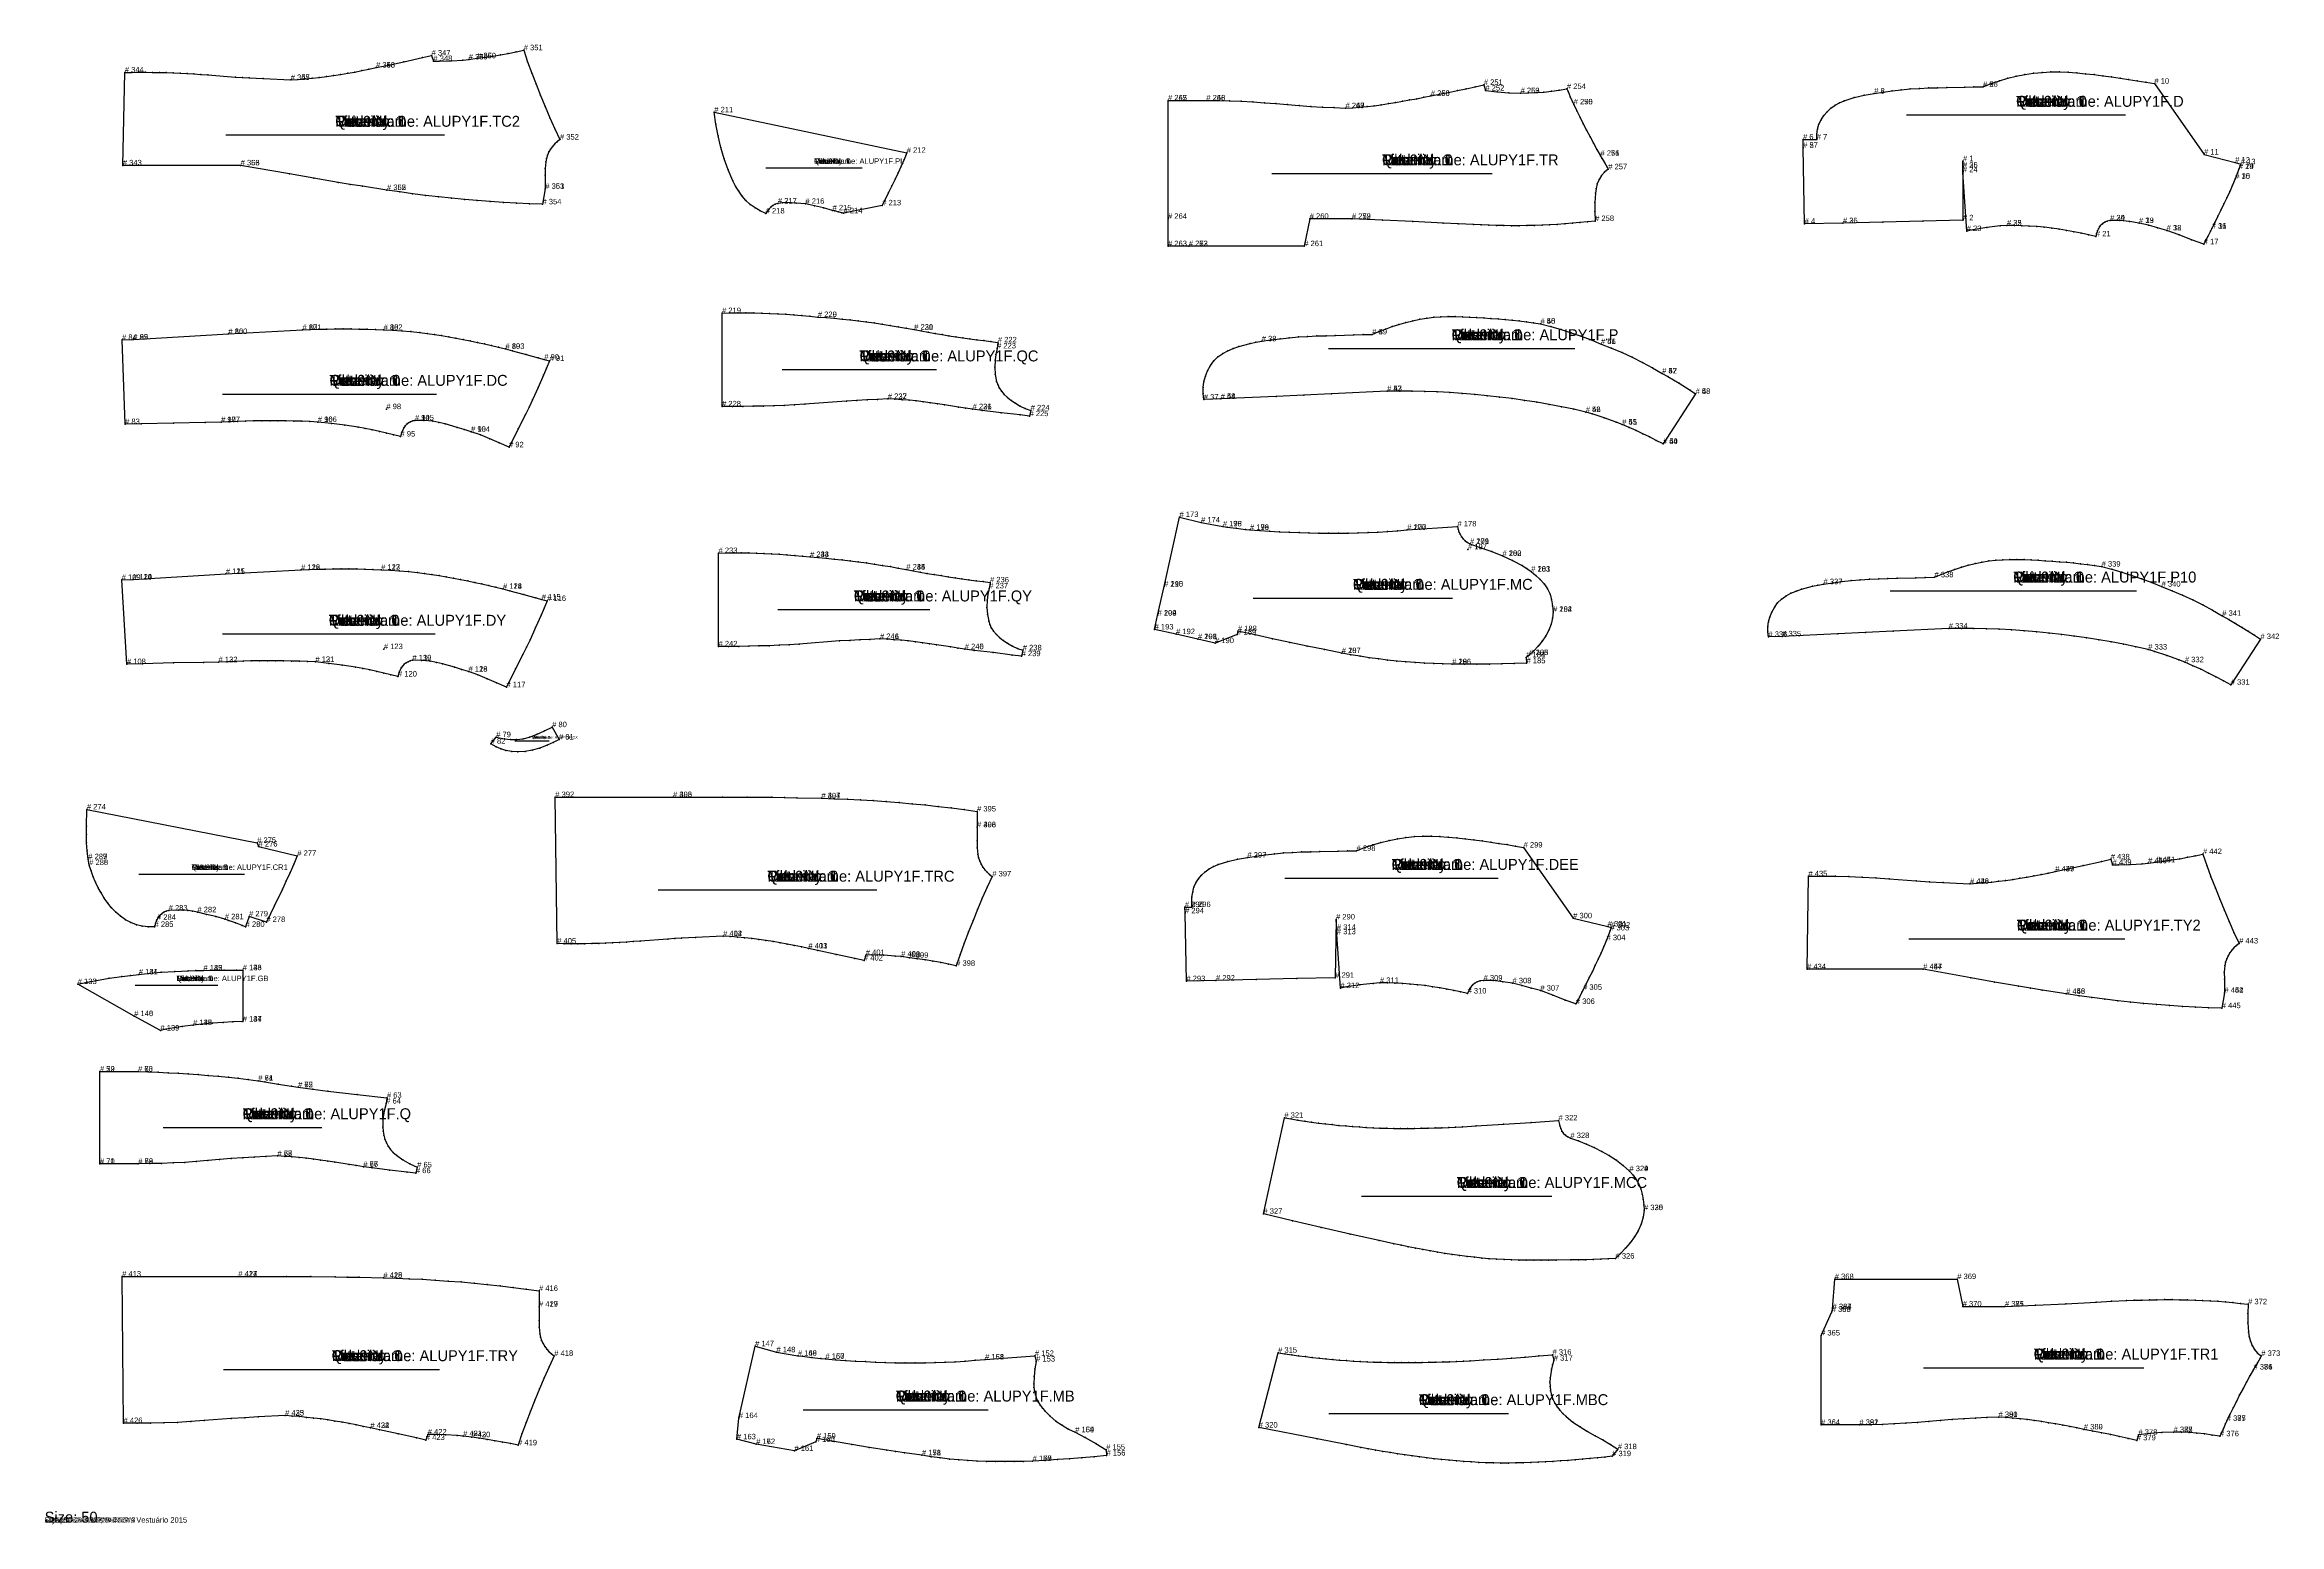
# Model space of a CAD drawing. Header units: metres. Extents: x 0 to 4082, y -3 to 2700.
import ezdxf

# ---------------------------------------------------------------- set-up
doc = ezdxf.new("R2010")
doc.units = ezdxf.units.M

# ---------------------------------------------------------------- blocks, each defined once
blk = doc.blocks.new('1')
at = {"layer": '1'}
blk.add_lwpolyline([(3504.3, 2487.4), (3504.3, 2379.4), (3431.2, 2377.9), (3358, 2376.2), (3284.9, 2374.2), (3215, 2373), (3212.4, 2512), (3212.1, 2527), (3237.1, 2527), (3237.4, 2536.9), (3238.7, 2546.2), (3241.2, 2554.9), (3245, 2563.1), (3249.9, 2570.8), (3256, 2577.8), (3262.9, 2584.2), (3270.5, 2589.6), (3278.8, 2594.1), (3287.5, 2597.8), (3305.4, 2603.5), (3323.6, 2607.9), (3342.1, 2610.9), (3358.5, 2613.6), (3375, 2615.9), (3391.5, 2617.8), (3408, 2619.4), (3424.6, 2620.5), (3441.2, 2621.2), (3457.8, 2621.7), (3474.5, 2622.1), (3507.7, 2622.9), (3524.4, 2623.2), (3541, 2623.4), (3555.9, 2629.3), (3571, 2634.4), (3586.2, 2638.8), (3601.6, 2642.6), (3617.2, 2645.6), (3632.9, 2648), (3648.7, 2649.6), (3664.6, 2650.5), (3680.5, 2650.5), (3696.4, 2649.9), (3712.3, 2648.8), (3728.1, 2647.3), (3743.9, 2645.6), (3759.7, 2643.6), (3775.5, 2641.5), (3791.2, 2639.3), (3806.9, 2636.9), (3822.7, 2634.5), (3838.3, 2631.8), (3854, 2629.1), (3944.6, 2499.6), (4001.6, 2485), (4011.8, 2481.9), (4008.4, 2473.1), (4001.7, 2455.2), (3996.7, 2443.7), (3991.6, 2432.2), (3986.4, 2420.7), (3981, 2409.3), (3975.6, 2398), (3970, 2386.7), (3964.4, 2375.5), (3958.7, 2364.3), (3956.3, 2359.5), (3951.5, 2349.9), (3946.6, 2340.4), (3944.1, 2335.7), (3921.8, 2343.8), (3899.2, 2352.7), (3876.4, 2361), (3859.7, 2365.8), (3842.9, 2370.5), (3825.9, 2374.4), (3808.4, 2377.2), (3790.8, 2379.1), (3773.1, 2379.3), (3767.9, 2378.1), (3763.2, 2376), (3758.9, 2373), (3755.2, 2369.2), (3753.8, 2367.3), (3751.7, 2363.8), (3750, 2360.1), (3748.3, 2355.2), (3747.1, 2350), (3733.7, 2353.1), (3720.3, 2355.9), (3706.9, 2358.5), (3693.4, 2360.9), (3679.9, 2363.1), (3666.4, 2365), (3652.8, 2366.6), (3639.2, 2368), (3625.5, 2368.9), (3611.9, 2369.6), (3598.2, 2369.9), (3584.5, 2370), (3572.2, 2369.1), (3547.6, 2366.3), (3523.2, 2362.2), (3511.1, 2359.7), (3504.3, 2467.3), (3504.3, 2475.6)], close=True, dxfattribs=at)
at = {"layer": '2'}
for p in [(3541, 2623.4), (3854, 2629.1), (3342.1, 2610.9), (3212.1, 2527), (3212.4, 2512), (3237.1, 2527), (3944.6, 2499.6), (3504.3, 2487.4), (3504.3, 2475.6), (3504.3, 2467.3), (4001.6, 2485), (4001.7, 2455.2), (4008.4, 2473.1), (4011.8, 2481.9), (3215, 2373), (3284.9, 2374.2), (3504.3, 2379.4), (3584.5, 2370), (3773.1, 2379.3), (3825.9, 2374.4), (3511.1, 2359.7), (3747.1, 2350), (3876.4, 2361), (3944.1, 2335.7), (3958.7, 2364.3)]:
    blk.add_point(p, dxfattribs=at)
at = {"layer": '3'}
for p in [(3358.5, 2613.6), (3375, 2615.9), (3391.5, 2617.8), (3408, 2619.4), (3424.6, 2620.5), (3441.2, 2621.2), (3457.8, 2621.7), (3474.5, 2622.1), (3507.7, 2622.9), (3524.4, 2623.2), (3555.9, 2629.3), (3571, 2634.4), (3586.2, 2638.8), (3601.6, 2642.6), (3617.2, 2645.6), (3632.9, 2648), (3648.7, 2649.6), (3664.6, 2650.5), (3680.5, 2650.5), (3696.4, 2649.9), (3712.3, 2648.8), (3728.1, 2647.3), (3743.9, 2645.6), (3759.7, 2643.6), (3775.5, 2641.5), (3791.2, 2639.3), (3806.9, 2636.9), (3822.7, 2634.5), (3838.3, 2631.8), (3256, 2577.8), (3262.9, 2584.2), (3270.5, 2589.6), (3278.8, 2594.1), (3287.5, 2597.8), (3305.4, 2603.5), (3323.6, 2607.9), (3237.4, 2536.9), (3238.7, 2546.2), (3241.2, 2554.9), (3245, 2563.1), (3249.9, 2570.8), (3981, 2409.3), (3986.4, 2420.7), (3991.6, 2432.2), (3996.7, 2443.7), (3358, 2376.2), (3431.2, 2377.9), (3572.2, 2369.1), (3598.2, 2369.9), (3611.9, 2369.6), (3625.5, 2368.9), (3639.2, 2368), (3755.2, 2369.2), (3758.9, 2373), (3763.2, 2376), (3767.9, 2378.1), (3790.8, 2379.1), (3808.4, 2377.2), (3842.9, 2370.5), (3964.4, 2375.5), (3970, 2386.7), (3975.6, 2398), (3523.2, 2362.2), (3547.6, 2366.3), (3652.8, 2366.6), (3666.4, 2365), (3679.9, 2363.1), (3693.4, 2360.9), (3706.9, 2358.5), (3720.3, 2355.9), (3733.7, 2353.1), (3748.3, 2355.2), (3750, 2360.1), (3751.7, 2363.8), (3753.8, 2367.3), (3859.7, 2365.8), (3899.2, 2352.7), (3921.8, 2343.8), (3946.6, 2340.4), (3951.5, 2349.9), (3956.3, 2359.5)]:
    blk.add_point(p, dxfattribs=at)
at = {"layer": '4'}
for p in [(3541, 2623.4, 7.5), (3212.4, 2512, 7.5), (3504.3, 2475.6, 7.5), (4001.7, 2455.2, 7.5), (4008.4, 2473.1, 3), (3284.9, 2374.2, 7.5), (3584.5, 2370, 7.5), (3773.1, 2379.3, 7.5), (3825.9, 2374.4, 7.5), (3876.4, 2361, 7.5), (3958.7, 2364.3, 7.5)]:
    blk.add_point(p, dxfattribs=at)
at = {"layer": '7'}
blk.add_line((3401.3, 2571.8), (3801.2, 2571.8), dxfattribs=at)
at = {"layer": '84'}
blk.add_lwpolyline([(3504.3, 2487.4), (3504.3, 2379.4), (3431.2, 2377.9), (3358, 2376.2), (3284.9, 2374.2), (3215, 2373), (3212.4, 2512), (3212.1, 2527), (3237.1, 2527), (3237.4, 2536.9), (3238.7, 2546.2), (3241.2, 2554.9), (3245, 2563.1), (3249.9, 2570.8), (3256, 2577.8), (3262.9, 2584.2), (3270.5, 2589.6), (3278.8, 2594.1), (3287.5, 2597.8), (3305.4, 2603.5), (3323.6, 2607.9), (3342.1, 2610.9), (3358.5, 2613.6), (3375, 2615.9), (3391.5, 2617.8), (3408, 2619.4), (3424.6, 2620.5), (3441.2, 2621.2), (3457.8, 2621.7), (3474.5, 2622.1), (3507.7, 2622.9), (3524.4, 2623.2), (3541, 2623.4), (3555.9, 2629.3), (3571, 2634.4), (3586.2, 2638.8), (3601.6, 2642.6), (3617.2, 2645.6), (3632.9, 2648), (3648.7, 2649.6), (3664.6, 2650.5), (3680.5, 2650.5), (3696.4, 2649.9), (3712.3, 2648.8), (3728.1, 2647.3), (3743.9, 2645.6), (3759.7, 2643.6), (3775.5, 2641.5), (3791.2, 2639.3), (3806.9, 2636.9), (3822.7, 2634.5), (3838.3, 2631.8), (3854, 2629.1), (3944.6, 2499.6), (4001.6, 2485), (4011.8, 2481.9), (4008.4, 2473.1), (4001.7, 2455.2), (3996.7, 2443.7), (3991.6, 2432.2), (3986.4, 2420.7), (3981, 2409.3), (3975.6, 2398), (3970, 2386.7), (3964.4, 2375.5), (3958.7, 2364.3), (3956.3, 2359.5), (3951.5, 2349.9), (3946.6, 2340.4), (3944.1, 2335.7), (3921.8, 2343.8), (3899.2, 2352.7), (3876.4, 2361), (3859.7, 2365.8), (3842.9, 2370.5), (3825.9, 2374.4), (3808.4, 2377.2), (3790.8, 2379.1), (3773.1, 2379.3), (3767.9, 2378.1), (3763.2, 2376), (3758.9, 2373), (3755.2, 2369.2), (3753.8, 2367.3), (3751.7, 2363.8), (3750, 2360.1), (3748.3, 2355.2), (3747.1, 2350), (3733.7, 2353.1), (3720.3, 2355.9), (3706.9, 2358.5), (3693.4, 2360.9), (3679.9, 2363.1), (3666.4, 2365), (3652.8, 2366.6), (3639.2, 2368), (3625.5, 2368.9), (3611.9, 2369.6), (3598.2, 2369.9), (3584.5, 2370), (3572.2, 2369.1), (3547.6, 2366.3), (3523.2, 2362.2), (3511.1, 2359.7), (3504.3, 2467.3), (3504.3, 2475.6)], close=True, dxfattribs=at)
at = {"layer": '1'}
for s, height, p in [('# 28', 10, (3541, 2623.4)), ('Tilt: 0', 20, (3601.3, 2586.8)), ('Quantity: 1', 20, (3601.3, 2586.8)), ('Piece Name: ALUPY1F.D', 20, (3601.3, 2586.8)), ('Rotation: 0', 20, (3601.3, 2586.8)), ('Fold: N', 20, (3601.3, 2586.8)), ('Material: 1', 20, (3601.3, 2586.8)), ('# 27', 10, (3212.4, 2512)), ('# 36', 10, (3504.3, 2475.6)), ('# 30', 10, (4001.7, 2455.2)), ('# 29', 10, (4008.4, 2473.1)), ('# 26', 10, (3284.9, 2374.2)), ('# 35', 10, (3584.5, 2370)), ('# 34', 10, (3773.1, 2379.3)), ('# 33', 10, (3825.9, 2374.4)), ('# 32', 10, (3876.4, 2361)), ('# 31', 10, (3958.7, 2364.3)), ('Size: 50', 10, (0, 0))]:
    blk.add_text(s, height=height, dxfattribs=at).set_placement(p)
at = {"layer": '2'}
for s, p in [('# 8', (3342.1, 2610.9)), ('# 9', (3541, 2623.4)), ('# 10', (3854, 2629.1)), ('# 6', (3212.1, 2527)), ('# 7', (3237.1, 2527)), ('# 5', (3212.4, 2512)), ('# 1', (3504.3, 2487.4)), ('# 11', (3944.6, 2499.6)), ('# 12', (4001.6, 2485)), ('# 13', (4011.8, 2481.9)), ('# 25', (3504.3, 2475.6)), ('# 24', (3504.3, 2467.3)), ('# 15', (4001.7, 2455.2)), ('# 14', (4008.4, 2473.1)), ('# 4', (3215, 2373)), ('# 3', (3284.9, 2374.2)), ('# 2', (3504.3, 2379.4)), ('# 23', (3511.1, 2359.7)), ('# 22', (3584.5, 2370)), ('# 20', (3773.1, 2379.3)), ('# 19', (3825.9, 2374.4)), ('# 18', (3876.4, 2361)), ('# 16', (3958.7, 2364.3)), ('# 21', (3747.1, 2350)), ('# 17', (3944.1, 2335.7))]:
    blk.add_text(s, height=10, dxfattribs=at).set_placement(p)
blk = doc.blocks.new('2')
at = {"layer": '1'}
blk.add_lwpolyline([(2117.5, 2051.8), (2116.2, 2063.1), (2116.3, 2073.9), (2117.6, 2084.4), (2120.3, 2094.6), (2124.3, 2104.5), (2129.4, 2113.9), (2135.8, 2122.5), (2143.2, 2130), (2151.9, 2136.2), (2161.3, 2141.2), (2171.3, 2145.3), (2181.5, 2148.8), (2202.1, 2154.6), (2212.6, 2156.8), (2223.3, 2158.3), (2240, 2160.8), (2256.8, 2163), (2273.5, 2164.9), (2290.3, 2166.3), (2307.1, 2167.4), (2324, 2168.1), (2340.9, 2168.6), (2357.7, 2169.1), (2391.5, 2170.1), (2408.3, 2170.5), (2425.2, 2170.9), (2437.2, 2176), (2449.3, 2180.8), (2461.6, 2185.1), (2474, 2189.1), (2486.5, 2192.7), (2499.2, 2195.9), (2511.9, 2198.6), (2524.8, 2200.7), (2537.7, 2202.2), (2550.7, 2203), (2563.8, 2203.4), (2576.8, 2203.5), (2589.9, 2203.2), (2602.9, 2202.7), (2615.9, 2202), (2628.9, 2201.2), (2641.9, 2200.3), (2654.9, 2199.4), (2667.8, 2198.3), (2680.8, 2197.1), (2693.8, 2195.7), (2706.7, 2194.1), (2719.7, 2192.3), (2732.6, 2190.3), (2751.4, 2185.3), (2770, 2179.9), (2788.4, 2174), (2806.8, 2167.6), (2825, 2160.8), (2843.1, 2153.4), (2862.4, 2145.9), (2881.4, 2137.8), (2900.2, 2129.1), (2918.7, 2119.8), (2936.9, 2110), (2954.8, 2099.6), (2965.2, 2093.8), (2985.7, 2081.6), (3005.9, 2068.9), (3015.9, 2062.3), (2956.3, 1970.9), (2944.1, 1977.4), (2931.9, 1983.6), (2919.5, 1989.5), (2907.1, 1995.3), (2894.5, 2000.8), (2881.8, 2006.1), (2870.9, 2010.4), (2848.9, 2018.5), (2826.7, 2025.8), (2815.4, 2029.1), (2793.1, 2034.1), (2770.7, 2038.7), (2748.2, 2043), (2725.7, 2046.9), (2703.1, 2050.4), (2680.5, 2053.6), (2657.8, 2056.5), (2635.1, 2059), (2612.3, 2061.2), (2589.5, 2063.1), (2566.7, 2064.7), (2543.8, 2065.9), (2521, 2066.8), (2498.1, 2067.3), (2475.3, 2067.4), (2452.4, 2067.2), (2351, 2062.3), (2300.3, 2060), (2249.6, 2057.7), (2148.3, 2053)], close=True, dxfattribs=at)
at = {"layer": '2'}
for p in [(2425.2, 2170.9), (2732.6, 2190.3), (2223.3, 2158.3), (2843.1, 2153.4), (2954.8, 2099.6), (2117.5, 2051.8), (2148.3, 2053), (2452.4, 2067.2), (3015.9, 2062.3), (2815.4, 2029.1), (2881.8, 2006.1), (2956.3, 1970.9)]:
    blk.add_point(p, dxfattribs=at)
at = {"layer": '3'}
for p in [(2273.5, 2164.9), (2290.3, 2166.3), (2307.1, 2167.4), (2324, 2168.1), (2340.9, 2168.6), (2357.7, 2169.1), (2391.5, 2170.1), (2408.3, 2170.5), (2437.2, 2176), (2449.3, 2180.8), (2461.6, 2185.1), (2474, 2189.1), (2486.5, 2192.7), (2499.2, 2195.9), (2511.9, 2198.6), (2524.8, 2200.7), (2537.7, 2202.2), (2550.7, 2203), (2563.8, 2203.4), (2576.8, 2203.5), (2589.9, 2203.2), (2602.9, 2202.7), (2615.9, 2202), (2628.9, 2201.2), (2641.9, 2200.3), (2654.9, 2199.4), (2667.8, 2198.3), (2680.8, 2197.1), (2693.8, 2195.7), (2706.7, 2194.1), (2719.7, 2192.3), (2751.4, 2185.3), (2770, 2179.9), (2788.4, 2174), (2806.8, 2167.6), (2143.2, 2130), (2151.9, 2136.2), (2161.3, 2141.2), (2171.3, 2145.3), (2181.5, 2148.8), (2202.1, 2154.6), (2212.6, 2156.8), (2240, 2160.8), (2256.8, 2163), (2825, 2160.8), (2862.4, 2145.9), (2881.4, 2137.8), (2900.2, 2129.1), (2117.6, 2084.4), (2120.3, 2094.6), (2124.3, 2104.5), (2129.4, 2113.9), (2135.8, 2122.5), (2918.7, 2119.8), (2936.9, 2110), (2965.2, 2093.8), (2116.2, 2063.1), (2116.3, 2073.9), (2249.6, 2057.7), (2300.3, 2060), (2351, 2062.3), (2475.3, 2067.4), (2498.1, 2067.3), (2521, 2066.8), (2543.8, 2065.9), (2566.7, 2064.7), (2589.5, 2063.1), (2612.3, 2061.2), (2635.1, 2059), (2657.8, 2056.5), (2680.5, 2053.6), (2703.1, 2050.4), (2725.7, 2046.9), (2748.2, 2043), (2985.7, 2081.6), (3005.9, 2068.9), (2770.7, 2038.7), (2793.1, 2034.1), (2826.7, 2025.8), (2848.9, 2018.5), (2870.9, 2010.4), (2894.5, 2000.8), (2907.1, 1995.3), (2919.5, 1989.5), (2931.9, 1983.6), (2944.1, 1977.4)]:
    blk.add_point(p, dxfattribs=at)
at = {"layer": '4'}
for p in [(2425.2, 2170.9, 7.5), (2732.6, 2190.3, 7.5), (2843.1, 2153.4, 7.5), (2954.8, 2099.6, 7.5), (2148.3, 2053, 7.5), (2452.4, 2067.2, 7.5), (3015.9, 2062.3, 5), (2815.4, 2029.1, 7.5), (2881.8, 2006.1, 7.5), (2956.3, 1970.9, 5)]:
    blk.add_point(p, dxfattribs=at)
at = {"layer": '7'}
blk.add_line((2345.2, 2145.3), (2795, 2145.3), dxfattribs=at)
at = {"layer": '84'}
blk.add_lwpolyline([(2117.5, 2051.8), (2116.2, 2063.1), (2116.3, 2073.9), (2117.6, 2084.4), (2120.3, 2094.6), (2124.3, 2104.5), (2129.4, 2113.9), (2135.8, 2122.5), (2143.2, 2130), (2151.9, 2136.2), (2161.3, 2141.2), (2171.3, 2145.3), (2181.5, 2148.8), (2202.1, 2154.6), (2212.6, 2156.8), (2223.3, 2158.3), (2240, 2160.8), (2256.8, 2163), (2273.5, 2164.9), (2290.3, 2166.3), (2307.1, 2167.4), (2324, 2168.1), (2340.9, 2168.6), (2357.7, 2169.1), (2391.5, 2170.1), (2408.3, 2170.5), (2425.2, 2170.9), (2437.2, 2176), (2449.3, 2180.8), (2461.6, 2185.1), (2474, 2189.1), (2486.5, 2192.7), (2499.2, 2195.9), (2511.9, 2198.6), (2524.8, 2200.7), (2537.7, 2202.2), (2550.7, 2203), (2563.8, 2203.4), (2576.8, 2203.5), (2589.9, 2203.2), (2602.9, 2202.7), (2615.9, 2202), (2628.9, 2201.2), (2641.9, 2200.3), (2654.9, 2199.4), (2667.8, 2198.3), (2680.8, 2197.1), (2693.8, 2195.7), (2706.7, 2194.1), (2719.7, 2192.3), (2732.6, 2190.3), (2751.4, 2185.3), (2770, 2179.9), (2788.4, 2174), (2806.8, 2167.6), (2825, 2160.8), (2843.1, 2153.4), (2862.4, 2145.9), (2881.4, 2137.8), (2900.2, 2129.1), (2918.7, 2119.8), (2936.9, 2110), (2954.8, 2099.6), (2965.2, 2093.8), (2985.7, 2081.6), (3005.9, 2068.9), (3015.9, 2062.3), (2956.3, 1970.9), (2944.1, 1977.4), (2931.9, 1983.6), (2919.5, 1989.5), (2907.1, 1995.3), (2894.5, 2000.8), (2881.8, 2006.1), (2870.9, 2010.4), (2848.9, 2018.5), (2826.7, 2025.8), (2815.4, 2029.1), (2793.1, 2034.1), (2770.7, 2038.7), (2748.2, 2043), (2725.7, 2046.9), (2703.1, 2050.4), (2680.5, 2053.6), (2657.8, 2056.5), (2635.1, 2059), (2612.3, 2061.2), (2589.5, 2063.1), (2566.7, 2064.7), (2543.8, 2065.9), (2521, 2066.8), (2498.1, 2067.3), (2475.3, 2067.4), (2452.4, 2067.2), (2351, 2062.3), (2300.3, 2060), (2249.6, 2057.7), (2148.3, 2053)], close=True, dxfattribs=at)
at = {"layer": '1'}
for s, height, p in [('# 49', 10, (2425.2, 2170.9)), ('Tilt: 0', 20, (2570.1, 2160.3)), ('Quantity: 1', 20, (2570.1, 2160.3)), ('Piece Name: ALUPY1F.P', 20, (2570.1, 2160.3)), ('Rotation: 0', 20, (2570.1, 2160.3)), ('Fold: N', 20, (2570.1, 2160.3)), ('Material: 1', 20, (2570.1, 2160.3)), ('# 55', 10, (2732.6, 2190.3)), ('# 56', 10, (2843.1, 2153.4)), ('# 57', 10, (2954.8, 2099.6)), ('# 54', 10, (2148.3, 2053)), ('# 53', 10, (2452.4, 2067.2)), ('# 58', 10, (3015.9, 2062.3)), ('# 52', 10, (2815.4, 2029.1)), ('# 51', 10, (2881.8, 2006.1)), ('# 50', 10, (2956.3, 1970.9)), ('Size: 50', 20, (0, 0))]:
    blk.add_text(s, height=height, dxfattribs=at).set_placement(p)
at = {"layer": '2'}
for s, p in [('# 38', (2223.3, 2158.3)), ('# 39', (2425.2, 2170.9)), ('# 40', (2732.6, 2190.3)), ('# 41', (2843.1, 2153.4)), ('# 42', (2954.8, 2099.6)), ('# 37', (2117.5, 2051.8)), ('# 48', (2148.3, 2053)), ('# 47', (2452.4, 2067.2)), ('# 43', (3015.9, 2062.3)), ('# 46', (2815.4, 2029.1)), ('# 45', (2881.8, 2006.1)), ('# 44', (2956.3, 1970.9))]:
    blk.add_text(s, height=10, dxfattribs=at).set_placement(p)
blk = doc.blocks.new('3')
at = {"layer": '1'}
blk.add_lwpolyline([(101, 824.1), (170.6, 824.1), (189, 823.6), (207.3, 822.9), (225.6, 822), (244, 821.1), (262.3, 819.9), (280.6, 818.6), (298.9, 817.2), (317.2, 815.6), (335.5, 813.8), (353.7, 811.9), (372, 809.8), (390.2, 807.5), (402.3, 805.5), (426.5, 801.4), (450.8, 797.4), (462.9, 795.4), (489.9, 791.9), (517, 788.6), (571.1, 782.5), (625.2, 776.3), (623.8, 765.7), (619.9, 751.5), (617.8, 737.1), (617.5, 722.4), (618.1, 715), (619.5, 707.8), (621.5, 700.8), (624.2, 694.1), (627.7, 687.7), (631.9, 681.8), (636.8, 676.3), (642.4, 671.4), (654.5, 662.7), (667, 655.3), (680.4, 649.2), (678.2, 638.6), (662.1, 640.5), (630.1, 644.3), (598.1, 648.2), (582.1, 650.1), (569.1, 652.4), (556.1, 654.5), (530, 658.6), (517, 660.6), (504, 662.5), (491, 664.2), (477.9, 665.8), (464.8, 667.2), (451.6, 668.3), (438.5, 669.2), (425.3, 669.9), (404.1, 668.9), (382.9, 667.8), (361.7, 666.6), (340.5, 665.1), (319.3, 663.4), (298.2, 661.6), (277, 659.9), (255.8, 658.3), (234.6, 657.2), (213.4, 656.4), (192.2, 655.9), (171, 655.6), (101, 655.6)], close=True, dxfattribs=at)
at = {"layer": '13'}
for p in [(101, 824.1), (101, 655.6)]:
    blk.add_point(p, dxfattribs=at)
at = {"layer": '2'}
for p in [(101, 824.1), (170.6, 824.1), (390.2, 807.5), (462.9, 795.4), (625.2, 776.3), (623.8, 765.7), (101, 655.6), (171, 655.6), (425.3, 669.9), (582.1, 650.1), (678.2, 638.6), (680.4, 649.2)]:
    blk.add_point(p, dxfattribs=at)
at = {"layer": '3'}
for p in [(189, 823.6), (207.3, 822.9), (225.6, 822), (244, 821.1), (262.3, 819.9), (280.6, 818.6), (298.9, 817.2), (317.2, 815.6), (335.5, 813.8), (353.7, 811.9), (372, 809.8), (402.3, 805.5), (426.5, 801.4), (450.8, 797.4), (489.9, 791.9), (517, 788.6), (571.1, 782.5), (617.8, 737.1), (619.9, 751.5), (617.5, 722.4), (618.1, 715), (619.5, 707.8), (621.5, 700.8), (624.2, 694.1), (192.2, 655.9), (213.4, 656.4), (234.6, 657.2), (255.8, 658.3), (277, 659.9), (298.2, 661.6), (319.3, 663.4), (340.5, 665.1), (361.7, 666.6), (382.9, 667.8), (404.1, 668.9), (438.5, 669.2), (451.6, 668.3), (464.8, 667.2), (477.9, 665.8), (491, 664.2), (504, 662.5), (517, 660.6), (530, 658.6), (556.1, 654.5), (627.7, 687.7), (631.9, 681.8), (636.8, 676.3), (642.4, 671.4), (654.5, 662.7), (667, 655.3), (569.1, 652.4), (598.1, 648.2), (630.1, 644.3), (662.1, 640.5)]:
    blk.add_point(p, dxfattribs=at)
at = {"layer": '4'}
for p in [(170.6, 824.1, 7.5), (390.2, 807.5, 7.5), (462.9, 795.4, 7.5), (171, 655.6, 7.5), (425.3, 669.9, 7.5), (582.1, 650.1, 7.5)]:
    blk.add_point(p, dxfattribs=at)
at = {"layer": '7'}
blk.add_line((216.7, 722.1), (506.3, 722.1), dxfattribs=at)
at = {"layer": '84'}
blk.add_lwpolyline([(101, 824.1), (170.6, 824.1), (189, 823.6), (207.3, 822.9), (225.6, 822), (244, 821.1), (262.3, 819.9), (280.6, 818.6), (298.9, 817.2), (317.2, 815.6), (335.5, 813.8), (353.7, 811.9), (372, 809.8), (390.2, 807.5), (402.3, 805.5), (426.5, 801.4), (450.8, 797.4), (462.9, 795.4), (489.9, 791.9), (517, 788.6), (571.1, 782.5), (625.2, 776.3), (623.8, 765.7), (619.9, 751.5), (617.8, 737.1), (617.5, 722.4), (618.1, 715), (619.5, 707.8), (621.5, 700.8), (624.2, 694.1), (627.7, 687.7), (631.9, 681.8), (636.8, 676.3), (642.4, 671.4), (654.5, 662.7), (667, 655.3), (680.4, 649.2), (678.2, 638.6), (662.1, 640.5), (630.1, 644.3), (598.1, 648.2), (582.1, 650.1), (569.1, 652.4), (556.1, 654.5), (530, 658.6), (517, 660.6), (504, 662.5), (491, 664.2), (477.9, 665.8), (464.8, 667.2), (451.6, 668.3), (438.5, 669.2), (425.3, 669.9), (404.1, 668.9), (382.9, 667.8), (361.7, 666.6), (340.5, 665.1), (319.3, 663.4), (298.2, 661.6), (277, 659.9), (255.8, 658.3), (234.6, 657.2), (213.4, 656.4), (192.2, 655.9), (171, 655.6), (101, 655.6)], close=True, dxfattribs=at)
at = {"layer": '1'}
for s, height, p in [('# 73', 10, (170.6, 824.1)), ('# 74', 10, (390.2, 807.5)), ('# 75', 10, (462.9, 795.4)), ('Tilt: 0', 20, (361.5, 737.1)), ('Quantity: 1', 20, (361.5, 737.1)), ('Piece Name: ALUPY1F.Q', 20, (361.5, 737.1)), ('Rotation: 0', 20, (361.5, 737.1)), ('Fold: N', 20, (361.5, 737.1)), ('Material: 1', 20, (361.5, 737.1)), ('# 78', 10, (171, 655.6)), ('# 77', 10, (425.3, 669.9)), ('# 76', 10, (582.1, 650.1)), ('Size: 50', 20, (0, 0))]:
    blk.add_text(s, height=height, dxfattribs=at).set_placement(p)
at = {"layer": '13'}
for s, p in [('# 72', (101, 824.1)), ('# 71', (101, 655.6))]:
    blk.add_text(s, height=10, dxfattribs=at).set_placement(p)
at = {"layer": '2'}
for s, p in [('# 59', (101, 824.1)), ('# 60', (170.6, 824.1)), ('# 61', (390.2, 807.5)), ('# 62', (462.9, 795.4)), ('# 64', (623.8, 765.7)), ('# 63', (625.2, 776.3)), ('# 70', (101, 655.6)), ('# 69', (171, 655.6)), ('# 68', (425.3, 669.9)), ('# 67', (582.1, 650.1)), ('# 65', (680.4, 649.2)), ('# 66', (678.2, 638.6))]:
    blk.add_text(s, height=10, dxfattribs=at).set_placement(p)
blk = doc.blocks.new('4')
at = {"layer": '1'}
blk.add_lwpolyline([(824.8, 1435.1), (840, 1432.1), (851, 1430.8), (862.1, 1430.7), (874, 1432.2), (885.7, 1435.3), (899.6, 1440.5), (913.1, 1446.6), (927, 1453.4), (939.6, 1430.8), (928.8, 1425.4), (917.7, 1420.4), (904.4, 1415.2), (890.7, 1411.1), (877.7, 1409), (864.5, 1408.4), (853.4, 1408.9), (842.5, 1410.8), (833.4, 1413.6), (824.7, 1417.5), (814.7, 1423.1)], close=True, dxfattribs=at)
at = {"layer": '2'}
for p in [(824.8, 1435.1), (927, 1453.4), (939.6, 1430.8), (814.7, 1423.1)]:
    blk.add_point(p, dxfattribs=at)
at = {"layer": '3'}
for p in [(840, 1432.1), (851, 1430.8), (862.1, 1430.7), (874, 1432.2), (885.7, 1435.3), (899.6, 1440.5), (913.1, 1446.6), (824.7, 1417.5), (833.4, 1413.6), (842.5, 1410.8), (853.4, 1408.9), (864.5, 1408.4), (877.7, 1409), (890.7, 1411.1), (904.4, 1415.2), (917.7, 1420.4), (928.8, 1425.4)]:
    blk.add_point(p, dxfattribs=at)
at = {"layer": '7'}
blk.add_line((859, 1428.6), (921.4, 1428.6), dxfattribs=at)
at = {"layer": '84'}
blk.add_lwpolyline([(824.8, 1435.1), (840, 1432.1), (851, 1430.8), (862.1, 1430.7), (874, 1432.2), (885.7, 1435.3), (899.6, 1440.5), (913.1, 1446.6), (927, 1453.4), (939.6, 1430.8), (928.8, 1425.4), (917.7, 1420.4), (904.4, 1415.2), (890.7, 1411.1), (877.7, 1409), (864.5, 1408.4), (853.4, 1408.9), (842.5, 1410.8), (833.4, 1413.6), (824.7, 1417.5), (814.7, 1423.1)], close=True, dxfattribs=at)
at = {"layer": '1'}
for s, height, p in [('Tilt: 0', 5, (890.2, 1432.4)), ('Quantity: 1', 5, (890.2, 1432.4)), ('Piece Name: ALUPY1F.CX', 5, (890.2, 1432.4)), ('Rotation: 0', 5, (890.2, 1432.4)), ('Fold: N', 5, (890.2, 1432.4)), ('Material: 1', 5, (890.2, 1432.4)), ('Size: 50', 20, (0, 0))]:
    blk.add_text(s, height=height, dxfattribs=at).set_placement(p)
at = {"layer": '2'}
for s, p in [('# 82', (814.7, 1423.1)), ('# 79', (824.8, 1435.1)), ('# 80', (927, 1453.4)), ('# 81', (939.6, 1430.8))]:
    blk.add_text(s, height=10, dxfattribs=at).set_placement(p)
blk = doc.blocks.new('5')
at = {"layer": '1'}
blk.add_lwpolyline([(146.9, 2007.1), (141.3, 2160.9), (162, 2161.6), (335.6, 2171.7), (471, 2179.2), (485.8, 2179.8), (500.7, 2180.3), (515.5, 2180.7), (530.4, 2181), (545, 2181), (559.7, 2181), (574.4, 2180.8), (589.1, 2180.5), (604.1, 2180), (619.2, 2179.4), (635.8, 2178.6), (652.4, 2177.4), (668.9, 2176), (685.5, 2174.2), (698.7, 2172.6), (711.9, 2170.7), (725, 2168.7), (738.2, 2166.5), (751.3, 2164.1), (764.4, 2161.6), (777.5, 2159), (790.5, 2156.3), (803.4, 2153.5), (816.2, 2150.7), (829, 2147.7), (841.8, 2144.6), (854.4, 2141.1), (879.7, 2134.1), (901.7, 2128), (912.7, 2124.9), (922.4, 2122.4), (916.9, 2109.3), (911.4, 2096.2), (901.5, 2073.7), (891.2, 2051.4), (884.8, 2038.1), (878.2, 2024.9), (864.9, 1998.5), (848.2, 1964.7), (830.1, 1972.6), (813.1, 1980.1), (796, 1987.2), (779, 1993.2), (766.3, 1997.3), (753.5, 2001.1), (731.4, 2007.5), (720.2, 2010.2), (709, 2012.3), (692.8, 2013.8), (676.4, 2013.9), (672.3, 2013), (668.4, 2011.5), (664.7, 2009.3), (661.4, 2006.7), (658.5, 2003.6), (656.1, 2000.1), (652.4, 1992.5), (650, 1984.4), (637.2, 1987.7), (624.3, 1990.8), (611.4, 1993.7), (598.5, 1996.4), (585.6, 1999), (572.6, 2001.3), (548.2, 2005.2), (523.7, 2008.4), (499.1, 2010.9), (484.5, 2011.6), (469.9, 2012.2), (455.4, 2012.6), (440.8, 2012.9), (426.2, 2013.1), (411.7, 2013.1), (396.8, 2013), (381.8, 2012.8), (366.9, 2012.4), (352, 2011.9), (337.1, 2011.2), (322.2, 2010.4), (293.3, 2010), (235.6, 2009), (176.5, 2007.8)], close=True, dxfattribs=at)
at = {"layer": '13'}
blk.add_point((624.2, 2034.4), dxfattribs=at)
at = {"layer": '2'}
for p in [(335.6, 2171.7), (471, 2179.2), (619.2, 2179.4), (141.3, 2160.9), (162, 2161.6), (841.8, 2144.6), (912.7, 2124.9), (922.4, 2122.4), (146.9, 2007.1), (322.2, 2010.4), (499.1, 2010.9), (676.4, 2013.9), (650, 1984.4), (779, 1993.2), (848.2, 1964.7)]:
    blk.add_point(p, dxfattribs=at)
at = {"layer": '3'}
for p in [(485.8, 2179.8), (500.7, 2180.3), (515.5, 2180.7), (530.4, 2181), (545, 2181), (559.7, 2181), (574.4, 2180.8), (589.1, 2180.5), (604.1, 2180), (635.8, 2178.6), (652.4, 2177.4), (668.9, 2176), (685.5, 2174.2), (698.7, 2172.6), (711.9, 2170.7), (725, 2168.7), (738.2, 2166.5), (751.3, 2164.1), (764.4, 2161.6), (777.5, 2159), (790.5, 2156.3), (803.4, 2153.5), (816.2, 2150.7), (829, 2147.7), (854.4, 2141.1), (879.7, 2134.1), (901.7, 2128), (911.4, 2096.2), (916.9, 2109.3), (891.2, 2051.4), (901.5, 2073.7), (176.5, 2007.8), (235.6, 2009), (293.3, 2010), (337.1, 2011.2), (352, 2011.9), (366.9, 2012.4), (381.8, 2012.8), (396.8, 2013), (411.7, 2013.1), (426.2, 2013.1), (440.8, 2012.9), (455.4, 2012.6), (469.9, 2012.2), (484.5, 2011.6), (523.7, 2008.4), (548.2, 2005.2), (572.6, 2001.3), (658.5, 2003.6), (661.4, 2006.7), (664.7, 2009.3), (668.4, 2011.5), (672.3, 2013), (692.8, 2013.8), (709, 2012.3), (720.2, 2010.2), (731.4, 2007.5), (753.5, 2001.1), (878.2, 2024.9), (884.8, 2038.1), (585.6, 1999), (598.5, 1996.4), (611.4, 1993.7), (624.3, 1990.8), (637.2, 1987.7), (652.4, 1992.5), (656.1, 2000.1), (766.3, 1997.3), (796, 1987.2), (813.1, 1980.1), (830.1, 1972.6), (864.9, 1998.5)]:
    blk.add_point(p, dxfattribs=at)
at = {"layer": '4'}
for p in [(335.6, 2171.7, 7.5), (471, 2179.2, 7.5), (619.2, 2179.4, 7.5), (162, 2161.6, 7.5), (841.8, 2144.6, 7.5), (322.2, 2010.4, 7.5), (499.1, 2010.9, 7.5), (676.4, 2013.9, 7.5), (779, 1993.2, 7.5)]:
    blk.add_point(p, dxfattribs=at)
at = {"layer": '7'}
blk.add_line((324.9, 2062), (715.5, 2062), dxfattribs=at)
at = {"layer": '84'}
blk.add_lwpolyline([(146.9, 2007.1), (141.3, 2160.9), (162, 2161.6), (335.6, 2171.7), (471, 2179.2), (485.8, 2179.8), (500.7, 2180.3), (515.5, 2180.7), (530.4, 2181), (545, 2181), (559.7, 2181), (574.4, 2180.8), (589.1, 2180.5), (604.1, 2180), (619.2, 2179.4), (635.8, 2178.6), (652.4, 2177.4), (668.9, 2176), (685.5, 2174.2), (698.7, 2172.6), (711.9, 2170.7), (725, 2168.7), (738.2, 2166.5), (751.3, 2164.1), (764.4, 2161.6), (777.5, 2159), (790.5, 2156.3), (803.4, 2153.5), (816.2, 2150.7), (829, 2147.7), (841.8, 2144.6), (854.4, 2141.1), (879.7, 2134.1), (901.7, 2128), (912.7, 2124.9), (922.4, 2122.4), (916.9, 2109.3), (911.4, 2096.2), (901.5, 2073.7), (891.2, 2051.4), (884.8, 2038.1), (878.2, 2024.9), (864.9, 1998.5), (848.2, 1964.7), (830.1, 1972.6), (813.1, 1980.1), (796, 1987.2), (779, 1993.2), (766.3, 1997.3), (753.5, 2001.1), (731.4, 2007.5), (720.2, 2010.2), (709, 2012.3), (692.8, 2013.8), (676.4, 2013.9), (672.3, 2013), (668.4, 2011.5), (664.7, 2009.3), (661.4, 2006.7), (658.5, 2003.6), (656.1, 2000.1), (652.4, 1992.5), (650, 1984.4), (637.2, 1987.7), (624.3, 1990.8), (611.4, 1993.7), (598.5, 1996.4), (585.6, 1999), (572.6, 2001.3), (548.2, 2005.2), (523.7, 2008.4), (499.1, 2010.9), (484.5, 2011.6), (469.9, 2012.2), (455.4, 2012.6), (440.8, 2012.9), (426.2, 2013.1), (411.7, 2013.1), (396.8, 2013), (381.8, 2012.8), (366.9, 2012.4), (352, 2011.9), (337.1, 2011.2), (322.2, 2010.4), (293.3, 2010), (235.6, 2009), (176.5, 2007.8)], close=True, dxfattribs=at)
at = {"layer": '1'}
for s, height, p in [('# 99', 10, (162, 2161.6)), ('# 100', 10, (335.6, 2171.7)), ('# 101', 10, (471, 2179.2)), ('# 102', 10, (619.2, 2179.4)), ('# 103', 10, (841.8, 2144.6)), ('Tilt: 0', 20, (520.2, 2077)), ('Quantity: 1', 20, (520.2, 2077)), ('Piece Name: ALUPY1F.DC', 20, (520.2, 2077)), ('Rotation: 0', 20, (520.2, 2077)), ('Fold: N', 20, (520.2, 2077)), ('Material: 1', 20, (520.2, 2077)), ('# 107', 10, (322.2, 2010.4)), ('# 106', 10, (499.1, 2010.9)), ('# 105', 10, (676.4, 2013.9)), ('# 104', 10, (779, 1993.2)), ('Size: 50', 5, (0, 0))]:
    blk.add_text(s, height=height, dxfattribs=at).set_placement(p)
at = {"layer": '13'}
blk.add_text('# 98', height=10, dxfattribs=at).set_placement((624.2, 2034.4))
at = {"layer": '2'}
for s, p in [('# 84', (141.3, 2160.9)), ('# 85', (162, 2161.6)), ('# 86', (335.6, 2171.7)), ('# 87', (471, 2179.2)), ('# 88', (619.2, 2179.4)), ('# 89', (841.8, 2144.6)), ('# 90', (912.7, 2124.9)), ('# 91', (922.4, 2122.4)), ('# 83', (146.9, 2007.1)), ('# 97', (322.2, 2010.4)), ('# 96', (499.1, 2010.9)), ('# 94', (676.4, 2013.9)), ('# 93', (779, 1993.2)), ('# 95', (650, 1984.4)), ('# 92', (848.2, 1964.7))]:
    blk.add_text(s, height=10, dxfattribs=at).set_placement(p)
blk = doc.blocks.new('6')
at = {"layer": '1'}
blk.add_lwpolyline([(150.3, 1568.6), (140.7, 1722.4), (161.4, 1723.1), (331, 1733.3), (468.4, 1740.7), (483, 1741.4), (497.7, 1741.9), (512.3, 1742.3), (527, 1742.5), (541.4, 1742.6), (555.9, 1742.5), (570.4, 1742.4), (584.9, 1742.1), (599.7, 1741.6), (614.6, 1741), (631.2, 1740.1), (647.8, 1739), (664.3, 1737.5), (680.9, 1735.8), (694.1, 1734.1), (707.3, 1732.3), (720.4, 1730.2), (733.6, 1728), (746.7, 1725.7), (759.8, 1723.2), (772.9, 1720.6), (785.9, 1717.9), (798.8, 1715.1), (811.6, 1712.2), (824.4, 1709.2), (837.2, 1706.1), (849.8, 1702.7), (875.1, 1695.7), (897.1, 1689.5), (908.1, 1686.4), (917.8, 1683.9), (912.3, 1670.8), (906.8, 1657.8), (896.9, 1635.3), (886.6, 1613), (880.2, 1599.7), (873.6, 1586.4), (860.3, 1560.1), (843.6, 1526.2), (825.5, 1534.1), (808.5, 1541.6), (791.4, 1548.7), (774.4, 1554.8), (761.7, 1558.8), (748.9, 1562.7), (726.8, 1569.1), (715.6, 1571.8), (704.4, 1573.9), (688.2, 1575.4), (671.8, 1575.5), (667.7, 1574.6), (663.8, 1573), (660.1, 1570.9), (656.8, 1568.2), (653.9, 1565.1), (651.5, 1561.7), (647.8, 1554.1), (645.4, 1545.9), (632.6, 1549.2), (619.7, 1552.3), (606.8, 1555.3), (593.9, 1558), (581, 1560.5), (568, 1562.9), (543.6, 1566.7), (519.1, 1569.9), (494.5, 1572.5), (479.9, 1573.2), (465.3, 1573.7), (450.8, 1574.2), (436.2, 1574.5), (421.6, 1574.6), (407.1, 1574.7), (392.2, 1574.6), (377.2, 1574.3), (362.3, 1574), (347.4, 1573.5), (332.5, 1572.8), (317.6, 1572), (290, 1571.6), (235, 1570.6), (178.5, 1569.3)], close=True, dxfattribs=at)
at = {"layer": '13'}
blk.add_point((619.6, 1596), dxfattribs=at)
at = {"layer": '2'}
for p in [(140.7, 1722.4), (161.4, 1723.1), (331, 1733.3), (468.4, 1740.7), (614.6, 1741), (837.2, 1706.1), (908.1, 1686.4), (917.8, 1683.9), (150.3, 1568.6), (317.6, 1572), (494.5, 1572.5), (671.8, 1575.5), (774.4, 1554.8), (645.4, 1545.9), (843.6, 1526.2)]:
    blk.add_point(p, dxfattribs=at)
at = {"layer": '3'}
for p in [(483, 1741.4), (497.7, 1741.9), (512.3, 1742.3), (527, 1742.5), (541.4, 1742.6), (555.9, 1742.5), (570.4, 1742.4), (584.9, 1742.1), (599.7, 1741.6), (631.2, 1740.1), (647.8, 1739), (664.3, 1737.5), (680.9, 1735.8), (694.1, 1734.1), (707.3, 1732.3), (720.4, 1730.2), (733.6, 1728), (746.7, 1725.7), (759.8, 1723.2), (772.9, 1720.6), (785.9, 1717.9), (798.8, 1715.1), (811.6, 1712.2), (824.4, 1709.2), (849.8, 1702.7), (875.1, 1695.7), (897.1, 1689.5), (896.9, 1635.3), (906.8, 1657.8), (912.3, 1670.8), (880.2, 1599.7), (886.6, 1613), (178.5, 1569.3), (235, 1570.6), (290, 1571.6), (332.5, 1572.8), (347.4, 1573.5), (362.3, 1574), (377.2, 1574.3), (392.2, 1574.6), (407.1, 1574.7), (421.6, 1574.6), (436.2, 1574.5), (450.8, 1574.2), (465.3, 1573.7), (479.9, 1573.2), (519.1, 1569.9), (543.6, 1566.7), (568, 1562.9), (581, 1560.5), (593.9, 1558), (606.8, 1555.3), (619.7, 1552.3), (647.8, 1554.1), (651.5, 1561.7), (653.9, 1565.1), (656.8, 1568.2), (660.1, 1570.9), (663.8, 1573), (667.7, 1574.6), (688.2, 1575.4), (704.4, 1573.9), (715.6, 1571.8), (726.8, 1569.1), (748.9, 1562.7), (761.7, 1558.8), (860.3, 1560.1), (873.6, 1586.4), (632.6, 1549.2), (791.4, 1548.7), (808.5, 1541.6), (825.5, 1534.1)]:
    blk.add_point(p, dxfattribs=at)
at = {"layer": '4'}
for p in [(161.4, 1723.1, 7.5), (331, 1733.3, 7.5), (468.4, 1740.7, 7.5), (614.6, 1741, 7.5), (837.2, 1706.1, 7.5), (317.6, 1572, 7.5), (494.5, 1572.5, 7.5), (671.8, 1575.5, 7.5), (774.4, 1554.8, 7.5)]:
    blk.add_point(p, dxfattribs=at)
at = {"layer": '7'}
blk.add_line((324.6, 1623.6), (713.2, 1623.6), dxfattribs=at)
at = {"layer": '84'}
blk.add_lwpolyline([(150.3, 1568.6), (140.7, 1722.4), (161.4, 1723.1), (331, 1733.3), (468.4, 1740.7), (483, 1741.4), (497.7, 1741.9), (512.3, 1742.3), (527, 1742.5), (541.4, 1742.6), (555.9, 1742.5), (570.4, 1742.4), (584.9, 1742.1), (599.7, 1741.6), (614.6, 1741), (631.2, 1740.1), (647.8, 1739), (664.3, 1737.5), (680.9, 1735.8), (694.1, 1734.1), (707.3, 1732.3), (720.4, 1730.2), (733.6, 1728), (746.7, 1725.7), (759.8, 1723.2), (772.9, 1720.6), (785.9, 1717.9), (798.8, 1715.1), (811.6, 1712.2), (824.4, 1709.2), (837.2, 1706.1), (849.8, 1702.7), (875.1, 1695.7), (897.1, 1689.5), (908.1, 1686.4), (917.8, 1683.9), (912.3, 1670.8), (906.8, 1657.8), (896.9, 1635.3), (886.6, 1613), (880.2, 1599.7), (873.6, 1586.4), (860.3, 1560.1), (843.6, 1526.2), (825.5, 1534.1), (808.5, 1541.6), (791.4, 1548.7), (774.4, 1554.8), (761.7, 1558.8), (748.9, 1562.7), (726.8, 1569.1), (715.6, 1571.8), (704.4, 1573.9), (688.2, 1575.4), (671.8, 1575.5), (667.7, 1574.6), (663.8, 1573), (660.1, 1570.9), (656.8, 1568.2), (653.9, 1565.1), (651.5, 1561.7), (647.8, 1554.1), (645.4, 1545.9), (632.6, 1549.2), (619.7, 1552.3), (606.8, 1555.3), (593.9, 1558), (581, 1560.5), (568, 1562.9), (543.6, 1566.7), (519.1, 1569.9), (494.5, 1572.5), (479.9, 1573.2), (465.3, 1573.7), (450.8, 1574.2), (436.2, 1574.5), (421.6, 1574.6), (407.1, 1574.7), (392.2, 1574.6), (377.2, 1574.3), (362.3, 1574), (347.4, 1573.5), (332.5, 1572.8), (317.6, 1572), (290, 1571.6), (235, 1570.6), (178.5, 1569.3)], close=True, dxfattribs=at)
at = {"layer": '1'}
for s, height, p in [('# 124', 10, (161.4, 1723.1)), ('# 125', 10, (331, 1733.3)), ('# 126', 10, (468.4, 1740.7)), ('# 127', 10, (614.6, 1741)), ('# 128', 10, (837.2, 1706.1)), ('Tilt: 0', 20, (518.9, 1638.6)), ('Quantity: 1', 20, (518.9, 1638.6)), ('Piece Name: ALUPY1F.DY', 20, (518.9, 1638.6)), ('Rotation: 0', 20, (518.9, 1638.6)), ('Fold: N', 20, (518.9, 1638.6)), ('Material: 1', 20, (518.9, 1638.6)), ('# 132', 10, (317.6, 1572)), ('# 131', 10, (494.5, 1572.5)), ('# 130', 10, (671.8, 1575.5)), ('# 129', 10, (774.4, 1554.8)), ('Size: 50', 20, (0, 0))]:
    blk.add_text(s, height=height, dxfattribs=at).set_placement(p)
at = {"layer": '13'}
blk.add_text('# 123', height=10, dxfattribs=at).set_placement((619.6, 1596))
at = {"layer": '2'}
for s, p in [('# 109', (140.7, 1722.4)), ('# 110', (161.4, 1723.1)), ('# 111', (331, 1733.3)), ('# 112', (468.4, 1740.7)), ('# 113', (614.6, 1741)), ('# 114', (837.2, 1706.1)), ('# 115', (908.1, 1686.4)), ('# 116', (917.8, 1683.9)), ('# 108', (150.3, 1568.6)), ('# 122', (317.6, 1572)), ('# 121', (494.5, 1572.5)), ('# 120', (645.4, 1545.9)), ('# 119', (671.8, 1575.5)), ('# 118', (774.4, 1554.8)), ('# 117', (843.6, 1526.2))]:
    blk.add_text(s, height=10, dxfattribs=at).set_placement(p)
blk = doc.blocks.new('7')
at = {"layer": '1'}
blk.add_lwpolyline([(60.4, 984), (77.6, 987.5), (94.9, 990.7), (118, 994.5), (141.1, 997.8), (156.5, 999.8), (172, 1001.6), (192.4, 1003.9), (212.8, 1005.8), (237.5, 1007.2), (262.1, 1008.1), (276.1, 1008.5), (290.1, 1008.9), (302.6, 1009.2), (327.6, 1009.6), (350.4, 1009.6), (361.8, 1009.4), (361.8, 915.4), (343.9, 914.8), (325.9, 914), (306.5, 912.7), (287.1, 911), (271.1, 909.1), (251.1, 906.3), (236.4, 904.1), (221.9, 901.5), (211.4, 899.1), (163.5, 925.4)], close=True, dxfattribs=at)
at = {"layer": '2'}
for p in [(60.4, 984), (172, 1001.6), (290.1, 1008.9), (361.8, 1009.4), (163.5, 925.4), (211.4, 899.1), (271.1, 909.1), (361.8, 915.4)]:
    blk.add_point(p, dxfattribs=at)
at = {"layer": '3'}
for p in [(77.6, 987.5), (94.9, 990.7), (118, 994.5), (141.1, 997.8), (156.5, 999.8), (192.4, 1003.9), (212.8, 1005.8), (237.5, 1007.2), (262.1, 1008.1), (276.1, 1008.5), (302.6, 1009.2), (327.6, 1009.6), (350.4, 1009.6), (221.9, 901.5), (236.4, 904.1), (251.1, 906.3), (287.1, 911), (306.5, 912.7), (325.9, 914), (343.9, 914.8)]:
    blk.add_point(p, dxfattribs=at)
at = {"layer": '4'}
for p in [(172, 1001.6, 7.5), (290.1, 1008.9, 7.5), (361.8, 1009.4, 7.5), (163.5, 925.4, 7.5), (271.1, 909.1, 7.5), (361.8, 915.4, 7.5)]:
    blk.add_point(p, dxfattribs=at)
at = {"layer": '7'}
blk.add_line((165.5, 981.9), (316.2, 981.9), dxfattribs=at)
at = {"layer": '84'}
blk.add_lwpolyline([(60.4, 984), (77.6, 987.5), (94.9, 990.7), (118, 994.5), (141.1, 997.8), (156.5, 999.8), (172, 1001.6), (192.4, 1003.9), (212.8, 1005.8), (237.5, 1007.2), (262.1, 1008.1), (276.1, 1008.5), (290.1, 1008.9), (302.6, 1009.2), (327.6, 1009.6), (350.4, 1009.6), (361.8, 1009.4), (361.8, 915.4), (343.9, 914.8), (325.9, 914), (306.5, 912.7), (287.1, 911), (271.1, 909.1), (251.1, 906.3), (236.4, 904.1), (221.9, 901.5), (211.4, 899.1), (163.5, 925.4)], close=True, dxfattribs=at)
at = {"layer": '1'}
for s, height, p in [('# 141', 10, (172, 1001.6)), ('Tilt: 0', 10, (240.8, 989.4)), ('Quantity: 1', 10, (240.8, 989.4)), ('Piece Name: ALUPY1F.GB', 10, (240.8, 989.4)), ('Rotation: 0', 10, (240.8, 989.4)), ('Fold: N', 10, (240.8, 989.4)), ('Material: 1', 10, (240.8, 989.4)), ('# 142', 10, (290.1, 1008.9)), ('# 143', 10, (361.8, 1009.4)), ('# 146', 10, (163.5, 925.4)), ('# 145', 10, (271.1, 909.1)), ('# 144', 10, (361.8, 915.4)), ('Size: 50', 20, (0, 0))]:
    blk.add_text(s, height=height, dxfattribs=at).set_placement(p)
at = {"layer": '2'}
for s, p in [('# 133', (60.4, 984)), ('# 134', (172, 1001.6)), ('# 135', (290.1, 1008.9)), ('# 136', (361.8, 1009.4)), ('# 140', (163.5, 925.4)), ('# 139', (211.4, 899.1)), ('# 138', (271.1, 909.1)), ('# 137', (361.8, 915.4))]:
    blk.add_text(s, height=10, dxfattribs=at).set_placement(p)
blk = doc.blocks.new('8')
at = {"layer": '1'}
blk.add_lwpolyline([(1297.7, 322.2), (1336.8, 311.3), (1376, 305), (1384.4, 303.9), (1401.2, 301.9), (1417.9, 300.1), (1426.3, 299.2), (1444.5, 297.7), (1462.7, 296.4), (1480.9, 295.2), (1499.2, 294.2), (1517.4, 293.4), (1535.6, 292.8), (1553.9, 292.3), (1572.1, 292.1), (1590.4, 292), (1608.6, 292.2), (1626.9, 292.6), (1645.1, 293.3), (1663.3, 294.1), (1681.5, 295.3), (1699.7, 296.6), (1717.9, 298.2), (1808.9, 304.6), (1811.2, 294.4), (1808.8, 280.9), (1807.4, 267.3), (1806.9, 253.6), (1807.2, 246.7), (1808.2, 240), (1809.8, 233.4), (1812.1, 226.9), (1815, 220.7), (1818.5, 214.8), (1822.5, 209.3), (1827, 204.1), (1836.7, 194.4), (1847.3, 185.7), (1858.4, 177.9), (1870.2, 171), (1882.6, 165.1), (1900.6, 155.7), (1920, 144.9), (1939.1, 133.3), (1939.8, 122.6), (1917.4, 120.4), (1894.9, 118.4), (1872.4, 116.6), (1849.9, 115.1), (1827.4, 113.8), (1804.8, 112.6), (1787.9, 112), (1771, 111.6), (1754.1, 111.5), (1737.2, 111.6), (1720.3, 111.9), (1703.4, 112.5), (1686.5, 113.5), (1669.7, 114.7), (1652.9, 116.3), (1636.1, 118.2), (1619.3, 120.5), (1602.6, 123.1), (1570.5, 127.6), (1554.4, 129.9), (1538.4, 132.4), (1506.4, 137.5), (1474.4, 142.8), (1442.4, 148.2), (1410.5, 153.8), (1408.6, 147.4), (1369.6, 131), (1299.7, 143.5), (1264.6, 152.3), (1268.1, 191.1)], close=True, dxfattribs=at)
at = {"layer": '13'}
blk.add_point((1804.8, 112.6), dxfattribs=at)
at = {"layer": '2'}
for p in [(1297.7, 322.2), (1336.8, 311.3), (1376, 305), (1426.3, 299.2), (1717.9, 298.2), (1808.9, 304.6), (1811.2, 294.4), (1268.1, 191.1), (1882.6, 165.1), (1264.6, 152.3), (1299.7, 143.5), (1369.6, 131), (1408.6, 147.4), (1410.5, 153.8), (1602.6, 123.1), (1939.1, 133.3), (1939.8, 122.6), (1804.8, 112.6)]:
    blk.add_point(p, dxfattribs=at)
at = {"layer": '3'}
for p in [(1384.4, 303.9), (1401.2, 301.9), (1417.9, 300.1), (1444.5, 297.7), (1462.7, 296.4), (1480.9, 295.2), (1499.2, 294.2), (1517.4, 293.4), (1535.6, 292.8), (1553.9, 292.3), (1572.1, 292.1), (1590.4, 292), (1608.6, 292.2), (1626.9, 292.6), (1645.1, 293.3), (1663.3, 294.1), (1681.5, 295.3), (1699.7, 296.6), (1806.9, 253.6), (1807.2, 246.7), (1807.4, 267.3), (1808.8, 280.9), (1808.2, 240), (1809.8, 233.4), (1812.1, 226.9), (1815, 220.7), (1818.5, 214.8), (1822.5, 209.3), (1827, 204.1), (1836.7, 194.4), (1847.3, 185.7), (1858.4, 177.9), (1870.2, 171), (1442.4, 148.2), (1474.4, 142.8), (1506.4, 137.5), (1538.4, 132.4), (1554.4, 129.9), (1570.5, 127.6), (1900.6, 155.7), (1920, 144.9), (1619.3, 120.5), (1636.1, 118.2), (1652.9, 116.3), (1669.7, 114.7), (1686.5, 113.5), (1703.4, 112.5), (1720.3, 111.9), (1737.2, 111.6), (1754.1, 111.5), (1771, 111.6), (1787.9, 112), (1827.4, 113.8), (1849.9, 115.1), (1872.4, 116.6), (1894.9, 118.4), (1917.4, 120.4)]:
    blk.add_point(p, dxfattribs=at)
at = {"layer": '4'}
for p in [(1376, 305, 7.5), (1426.3, 299.2, 7.5), (1717.9, 298.2, 7.5), (1882.6, 165.1, 7.5), (1299.7, 143.5, 7.5), (1602.6, 123.1, 7.5), (1804.8, 112.6, 7.5)]:
    blk.add_point(p, dxfattribs=at)
at = {"layer": '7'}
blk.add_line((1385.7, 206.3), (1723.3, 206.3), dxfattribs=at)
at = {"layer": '84'}
blk.add_lwpolyline([(1297.7, 322.2), (1336.8, 311.3), (1376, 305), (1384.4, 303.9), (1401.2, 301.9), (1417.9, 300.1), (1426.3, 299.2), (1444.5, 297.7), (1462.7, 296.4), (1480.9, 295.2), (1499.2, 294.2), (1517.4, 293.4), (1535.6, 292.8), (1553.9, 292.3), (1572.1, 292.1), (1590.4, 292), (1608.6, 292.2), (1626.9, 292.6), (1645.1, 293.3), (1663.3, 294.1), (1681.5, 295.3), (1699.7, 296.6), (1717.9, 298.2), (1808.9, 304.6), (1811.2, 294.4), (1808.8, 280.9), (1807.4, 267.3), (1806.9, 253.6), (1807.2, 246.7), (1808.2, 240), (1809.8, 233.4), (1812.1, 226.9), (1815, 220.7), (1818.5, 214.8), (1822.5, 209.3), (1827, 204.1), (1836.7, 194.4), (1847.3, 185.7), (1858.4, 177.9), (1870.2, 171), (1882.6, 165.1), (1900.6, 155.7), (1920, 144.9), (1939.1, 133.3), (1939.8, 122.6), (1917.4, 120.4), (1894.9, 118.4), (1872.4, 116.6), (1849.9, 115.1), (1827.4, 113.8), (1804.8, 112.6), (1787.9, 112), (1771, 111.6), (1754.1, 111.5), (1737.2, 111.6), (1720.3, 111.9), (1703.4, 112.5), (1686.5, 113.5), (1669.7, 114.7), (1652.9, 116.3), (1636.1, 118.2), (1619.3, 120.5), (1602.6, 123.1), (1570.5, 127.6), (1554.4, 129.9), (1538.4, 132.4), (1506.4, 137.5), (1474.4, 142.8), (1442.4, 148.2), (1410.5, 153.8), (1408.6, 147.4), (1369.6, 131), (1299.7, 143.5), (1264.6, 152.3), (1268.1, 191.1)], close=True, dxfattribs=at)
at = {"layer": '1'}
for s, height, p in [('# 166', 10, (1376, 305)), ('# 167', 10, (1426.3, 299.2)), ('# 168', 10, (1717.9, 298.2)), ('Tilt: 0', 20, (1554.5, 221.3)), ('Quantity: 1', 20, (1554.5, 221.3)), ('Piece Name: ALUPY1F.MB', 20, (1554.5, 221.3)), ('Rotation: 0', 20, (1554.5, 221.3)), ('Fold: N', 20, (1554.5, 221.3)), ('Material: 1', 20, (1554.5, 221.3)), ('# 169', 10, (1882.6, 165.1)), ('# 172', 10, (1299.7, 143.5)), ('# 171', 10, (1602.6, 123.1)), ('# 170', 10, (1804.8, 112.6)), ('Size: 50', 10, (0, 0))]:
    blk.add_text(s, height=height, dxfattribs=at).set_placement(p)
at = {"layer": '13'}
blk.add_text('# 165', height=10, dxfattribs=at).set_placement((1804.8, 112.6))
at = {"layer": '2'}
for s, p in [('# 147', (1297.7, 322.2)), ('# 148', (1336.8, 311.3)), ('# 149', (1376, 305)), ('# 150', (1426.3, 299.2)), ('# 151', (1717.9, 298.2)), ('# 152', (1808.9, 304.6)), ('# 153', (1811.2, 294.4)), ('# 164', (1268.1, 191.1)), ('# 159', (1410.5, 153.8)), ('# 154', (1882.6, 165.1)), ('# 163', (1264.6, 152.3)), ('# 162', (1299.7, 143.5)), ('# 161', (1369.6, 131)), ('# 160', (1408.6, 147.4)), ('# 158', (1602.6, 123.1)), ('# 157', (1804.8, 112.6)), ('# 155', (1939.1, 133.3)), ('# 156', (1939.8, 122.6))]:
    blk.add_text(s, height=10, dxfattribs=at).set_placement(p)
blk = doc.blocks.new('9')
at = {"layer": '1'}
blk.add_lwpolyline([(2073.1, 1837.3), (2112.4, 1827.3), (2152.3, 1820.2), (2160.4, 1819), (2176.7, 1816.8), (2193.4, 1814.7), (2201.8, 1813.7), (2219.7, 1812.5), (2237.7, 1811.4), (2255.6, 1810.4), (2273.6, 1809.6), (2291.5, 1808.9), (2309.5, 1808.3), (2327.5, 1807.9), (2345.5, 1807.7), (2363.5, 1807.6), (2381.4, 1807.8), (2399.4, 1808.2), (2417.4, 1808.9), (2435.3, 1809.8), (2453.3, 1810.9), (2471.2, 1812.2), (2489.1, 1813.8), (2580.9, 1820.2), (2581.9, 1815.2), (2583.4, 1810.3), (2585.6, 1805.7), (2588.2, 1801.3), (2591.4, 1797.2), (2595.1, 1793.6), (2599.2, 1790.6), (2603.7, 1788.2), (2623.6, 1781), (2643.6, 1774.2), (2663.1, 1766.2), (2681.3, 1757.9), (2699, 1748.7), (2707.5, 1743.4), (2715.6, 1737.6), (2724, 1730.7), (2731.9, 1723.2), (2739.2, 1715.1), (2745.5, 1706.1), (2749.9, 1696.2), (2752.8, 1685.7), (2754.7, 1675.1), (2755.4, 1664.1), (2754.3, 1652.5), (2751.7, 1641.3), (2747.5, 1630.5), (2742.1, 1620.2), (2735.7, 1610.5), (2728.5, 1601.5), (2720.6, 1593), (2712.1, 1585.1), (2706.5, 1580.8), (2707.1, 1570.1), (2684.5, 1569.4), (2661.8, 1568.9), (2639.2, 1568.5), (2616.5, 1568.3), (2593.9, 1568.3), (2571.2, 1568.4), (2554.3, 1568.8), (2537.4, 1569.5), (2520.5, 1570.4), (2503.6, 1571.5), (2486.8, 1572.7), (2469.9, 1574.2), (2453.1, 1576), (2436.3, 1578), (2419.5, 1580.2), (2402.8, 1582.8), (2386.1, 1585.6), (2369.5, 1588.7), (2337.8, 1595), (2306.1, 1601.5), (2274.5, 1608.1), (2242.9, 1614.9), (2211.4, 1621.8), (2179.8, 1628.8), (2178.6, 1622.5), (2137.9, 1606.9), (2106.7, 1614.2), (2066.8, 1623.3), (2027.6, 1631.9), (2033, 1657.2), (2045, 1710.2)], close=True, dxfattribs=at)
at = {"layer": '13'}
for p in [(2600, 1778.2), (2571.2, 1568.4)]:
    blk.add_point(p, dxfattribs=at)
at = {"layer": '2'}
for p in [(2073.1, 1837.3), (2112.4, 1827.3), (2152.3, 1820.2), (2201.8, 1813.7), (2489.1, 1813.8), (2580.9, 1820.2), (2603.7, 1788.2), (2663.1, 1766.2), (2715.6, 1737.6), (2045, 1710.2), (2033, 1657.2), (2755.4, 1664.1), (2027.6, 1631.9), (2066.8, 1623.3), (2106.7, 1614.2), (2137.9, 1606.9), (2178.6, 1622.5), (2179.8, 1628.8), (2369.5, 1588.7), (2571.2, 1568.4), (2706.5, 1580.8), (2707.1, 1570.1), (2712.1, 1585.1)]:
    blk.add_point(p, dxfattribs=at)
at = {"layer": '3'}
for p in [(2160.4, 1819), (2176.7, 1816.8), (2193.4, 1814.7), (2219.7, 1812.5), (2237.7, 1811.4), (2255.6, 1810.4), (2273.6, 1809.6), (2291.5, 1808.9), (2309.5, 1808.3), (2327.5, 1807.9), (2345.5, 1807.7), (2363.5, 1807.6), (2381.4, 1807.8), (2399.4, 1808.2), (2417.4, 1808.9), (2435.3, 1809.8), (2453.3, 1810.9), (2471.2, 1812.2), (2581.9, 1815.2), (2583.4, 1810.3), (2585.6, 1805.7), (2588.2, 1801.3), (2591.4, 1797.2), (2595.1, 1793.6), (2599.2, 1790.6), (2623.6, 1781), (2643.6, 1774.2), (2681.3, 1757.9), (2699, 1748.7), (2707.5, 1743.4), (2724, 1730.7), (2731.9, 1723.2), (2739.2, 1715.1), (2745.5, 1706.1), (2749.9, 1696.2), (2752.8, 1685.7), (2754.7, 1675.1), (2751.7, 1641.3), (2754.3, 1652.5), (2211.4, 1621.8), (2242.9, 1614.9), (2274.5, 1608.1), (2306.1, 1601.5), (2337.8, 1595), (2720.6, 1593), (2728.5, 1601.5), (2735.7, 1610.5), (2742.1, 1620.2), (2747.5, 1630.5), (2386.1, 1585.6), (2402.8, 1582.8), (2419.5, 1580.2), (2436.3, 1578), (2453.1, 1576), (2469.9, 1574.2), (2486.8, 1572.7), (2503.6, 1571.5), (2520.5, 1570.4), (2537.4, 1569.5), (2554.3, 1568.8), (2593.9, 1568.3), (2616.5, 1568.3), (2639.2, 1568.5), (2661.8, 1568.9), (2684.5, 1569.4)]:
    blk.add_point(p, dxfattribs=at)
at = {"layer": '4'}
for p in [(2152.3, 1820.2, 7.5), (2201.8, 1813.7, 7.5), (2489.1, 1813.8, 7.5), (2603.7, 1788.2, 7.5), (2663.1, 1766.2, 7.5), (2715.6, 1737.6, 7.5), (2045, 1710.2, 4.8), (2033, 1657.2, 5.1), (2755.4, 1664.1, 7.5), (2106.7, 1614.2, 5.1), (2369.5, 1588.7, 7.5), (2571.2, 1568.4, 7.5), (2712.1, 1585.1, 7.5)]:
    blk.add_point(p, dxfattribs=at)
at = {"layer": '7'}
blk.add_line((2207.8, 1689.3), (2571.7, 1689.3), dxfattribs=at)
at = {"layer": '84'}
blk.add_lwpolyline([(2073.1, 1837.3), (2112.4, 1827.3), (2152.3, 1820.2), (2160.4, 1819), (2176.7, 1816.8), (2193.4, 1814.7), (2201.8, 1813.7), (2219.7, 1812.5), (2237.7, 1811.4), (2255.6, 1810.4), (2273.6, 1809.6), (2291.5, 1808.9), (2309.5, 1808.3), (2327.5, 1807.9), (2345.5, 1807.7), (2363.5, 1807.6), (2381.4, 1807.8), (2399.4, 1808.2), (2417.4, 1808.9), (2435.3, 1809.8), (2453.3, 1810.9), (2471.2, 1812.2), (2489.1, 1813.8), (2580.9, 1820.2), (2581.9, 1815.2), (2583.4, 1810.3), (2585.6, 1805.7), (2588.2, 1801.3), (2591.4, 1797.2), (2595.1, 1793.6), (2599.2, 1790.6), (2603.7, 1788.2), (2623.6, 1781), (2643.6, 1774.2), (2663.1, 1766.2), (2681.3, 1757.9), (2699, 1748.7), (2707.5, 1743.4), (2715.6, 1737.6), (2724, 1730.7), (2731.9, 1723.2), (2739.2, 1715.1), (2745.5, 1706.1), (2749.9, 1696.2), (2752.8, 1685.7), (2754.7, 1675.1), (2755.4, 1664.1), (2754.3, 1652.5), (2751.7, 1641.3), (2747.5, 1630.5), (2742.1, 1620.2), (2735.7, 1610.5), (2728.5, 1601.5), (2720.6, 1593), (2712.1, 1585.1), (2706.5, 1580.8), (2707.1, 1570.1), (2684.5, 1569.4), (2661.8, 1568.9), (2639.2, 1568.5), (2616.5, 1568.3), (2593.9, 1568.3), (2571.2, 1568.4), (2554.3, 1568.8), (2537.4, 1569.5), (2520.5, 1570.4), (2503.6, 1571.5), (2486.8, 1572.7), (2469.9, 1574.2), (2453.1, 1576), (2436.3, 1578), (2419.5, 1580.2), (2402.8, 1582.8), (2386.1, 1585.6), (2369.5, 1588.7), (2337.8, 1595), (2306.1, 1601.5), (2274.5, 1608.1), (2242.9, 1614.9), (2211.4, 1621.8), (2179.8, 1628.8), (2178.6, 1622.5), (2137.9, 1606.9), (2106.7, 1614.2), (2066.8, 1623.3), (2027.6, 1631.9), (2033, 1657.2), (2045, 1710.2)], close=True, dxfattribs=at)
at = {"layer": '1'}
for s, height, p in [('# 198', 10, (2152.3, 1820.2)), ('# 199', 10, (2201.8, 1813.7)), ('# 200', 10, (2489.1, 1813.8)), ('# 201', 10, (2603.7, 1788.2)), ('# 202', 10, (2663.1, 1766.2)), ('# 210', 10, (2045, 1710.2)), ('Tilt: 0', 20, (2389.8, 1704.3)), ('Quantity: 1', 20, (2389.8, 1704.3)), ('Piece Name: ALUPY1F.MC', 20, (2389.8, 1704.3)), ('Rotation: 0', 20, (2389.8, 1704.3)), ('Fold: N', 20, (2389.8, 1704.3)), ('Material: 1', 20, (2389.8, 1704.3)), ('# 203', 10, (2715.6, 1737.6)), ('# 204', 10, (2755.4, 1664.1)), ('# 209', 10, (2033, 1657.2)), ('# 208', 10, (2106.7, 1614.2)), ('# 207', 10, (2369.5, 1588.7)), ('# 205', 10, (2712.1, 1585.1)), ('# 206', 10, (2571.2, 1568.4)), ('Size: 50', 20, (0, 0))]:
    blk.add_text(s, height=height, dxfattribs=at).set_placement(p)
at = {"layer": '13'}
for s, p in [('# 197', (2600, 1778.2)), ('# 196', (2571.2, 1568.4))]:
    blk.add_text(s, height=10, dxfattribs=at).set_placement(p)
at = {"layer": '2'}
for s, p in [('# 173', (2073.1, 1837.3)), ('# 174', (2112.4, 1827.3)), ('# 175', (2152.3, 1820.2)), ('# 176', (2201.8, 1813.7)), ('# 177', (2489.1, 1813.8)), ('# 178', (2580.9, 1820.2)), ('# 179', (2603.7, 1788.2)), ('# 180', (2663.1, 1766.2)), ('# 195', (2045, 1710.2)), ('# 181', (2715.6, 1737.6)), ('# 182', (2755.4, 1664.1)), ('# 193', (2027.6, 1631.9)), ('# 194', (2033, 1657.2)), ('# 192', (2066.8, 1623.3)), ('# 188', (2179.8, 1628.8)), ('# 191', (2106.7, 1614.2)), ('# 190', (2137.9, 1606.9)), ('# 189', (2178.6, 1622.5)), ('# 187', (2369.5, 1588.7)), ('# 183', (2712.1, 1585.1)), ('# 186', (2571.2, 1568.4)), ('# 184', (2706.5, 1580.8)), ('# 185', (2707.1, 1570.1))]:
    blk.add_text(s, height=10, dxfattribs=at).set_placement(p)
blk = doc.blocks.new('10')
at = {"layer": '1'}
blk.add_lwpolyline([(1223.2, 2576.7), (1574.8, 2502.8), (1569.8, 2490.6), (1564.6, 2478.4), (1559.1, 2466.3), (1553.4, 2454.3), (1547.6, 2442.4), (1541.7, 2430.5), (1530, 2406.7), (1459.4, 2392.3), (1456, 2393.2), (1449.3, 2395), (1442.6, 2396.8), (1439.3, 2397.6), (1422.9, 2402.1), (1406.4, 2405.9), (1389.7, 2409.5), (1372.9, 2410.9), (1356, 2412.2), (1347.7, 2411.6), (1339.4, 2410.1), (1334.6, 2408.7), (1330.2, 2406.5), (1326.4, 2403.5), (1322.9, 2399.9), (1317.1, 2391.9), (1307, 2396.7), (1297.6, 2402.2), (1288.9, 2408.5), (1281.1, 2415.6), (1274.1, 2423.7), (1267.8, 2432.5), (1262.2, 2441.9), (1257.1, 2451.6), (1248.3, 2471.5), (1241.1, 2491.9), (1235.1, 2512.7), (1230.1, 2533.9), (1226.1, 2555.2)], close=True, dxfattribs=at)
at = {"layer": '2'}
for p in [(1223.2, 2576.7), (1574.8, 2502.8), (1339.4, 2410.1), (1389.7, 2409.5), (1317.1, 2391.9), (1439.3, 2397.6), (1459.4, 2392.3), (1530, 2406.7)]:
    blk.add_point(p, dxfattribs=at)
at = {"layer": '3'}
for p in [(1226.1, 2555.2), (1230.1, 2533.9), (1235.1, 2512.7), (1241.1, 2491.9), (1569.8, 2490.6), (1248.3, 2471.5), (1257.1, 2451.6), (1553.4, 2454.3), (1559.1, 2466.3), (1564.6, 2478.4), (1262.2, 2441.9), (1267.8, 2432.5), (1274.1, 2423.7), (1281.1, 2415.6), (1334.6, 2408.7), (1347.7, 2411.6), (1356, 2412.2), (1372.9, 2410.9), (1541.7, 2430.5), (1547.6, 2442.4), (1288.9, 2408.5), (1297.6, 2402.2), (1307, 2396.7), (1322.9, 2399.9), (1326.4, 2403.5), (1330.2, 2406.5), (1406.4, 2405.9), (1422.9, 2402.1), (1442.6, 2396.8), (1449.3, 2395), (1456, 2393.2)]:
    blk.add_point(p, dxfattribs=at)
at = {"layer": '7'}
blk.add_line((1317.6, 2475.1), (1493.4, 2475.1), dxfattribs=at)
at = {"layer": '84'}
blk.add_lwpolyline([(1223.2, 2576.7), (1574.8, 2502.8), (1569.8, 2490.6), (1564.6, 2478.4), (1559.1, 2466.3), (1553.4, 2454.3), (1547.6, 2442.4), (1541.7, 2430.5), (1530, 2406.7), (1459.4, 2392.3), (1456, 2393.2), (1449.3, 2395), (1442.6, 2396.8), (1439.3, 2397.6), (1422.9, 2402.1), (1406.4, 2405.9), (1389.7, 2409.5), (1372.9, 2410.9), (1356, 2412.2), (1347.7, 2411.6), (1339.4, 2410.1), (1334.6, 2408.7), (1330.2, 2406.5), (1326.4, 2403.5), (1322.9, 2399.9), (1317.1, 2391.9), (1307, 2396.7), (1297.6, 2402.2), (1288.9, 2408.5), (1281.1, 2415.6), (1274.1, 2423.7), (1267.8, 2432.5), (1262.2, 2441.9), (1257.1, 2451.6), (1248.3, 2471.5), (1241.1, 2491.9), (1235.1, 2512.7), (1230.1, 2533.9), (1226.1, 2555.2)], close=True, dxfattribs=at)
at = {"layer": '1'}
for s, height, p in [('Tilt: 0', 10, (1405.5, 2482.6)), ('Quantity: 1', 10, (1405.5, 2482.6)), ('Piece Name: ALUPY1F.PL', 10, (1405.5, 2482.6)), ('Rotation: 0', 10, (1405.5, 2482.6)), ('Fold: N', 10, (1405.5, 2482.6)), ('Material: 1', 10, (1405.5, 2482.6)), ('Size: 50', 20, (0, 0))]:
    blk.add_text(s, height=height, dxfattribs=at).set_placement(p)
at = {"layer": '2'}
for s, p in [('# 211', (1223.2, 2576.7)), ('# 212', (1574.8, 2502.8)), ('# 217', (1339.4, 2410.1)), ('# 216', (1389.7, 2409.5)), ('# 213', (1530, 2406.7)), ('# 218', (1317.1, 2391.9)), ('# 215', (1439.3, 2397.6)), ('# 214', (1459.4, 2392.3))]:
    blk.add_text(s, height=10, dxfattribs=at).set_placement(p)
blk = doc.blocks.new('11')
at = {"layer": '1'}
blk.add_lwpolyline([(1237.4, 2209.9), (1251.9, 2210.3), (1266.4, 2210.4), (1280.8, 2210.4), (1295.3, 2210.2), (1309.8, 2209.9), (1324.3, 2209.4), (1339, 2208.7), (1353.7, 2207.9), (1368.4, 2206.8), (1383.1, 2205.6), (1397.8, 2204.3), (1412.5, 2202.7), (1427.3, 2201.6), (1442, 2200.4), (1456.7, 2199), (1471.4, 2197.4), (1486.1, 2195.7), (1500.7, 2193.9), (1515.4, 2191.9), (1530, 2189.8), (1544.6, 2187.5), (1559.2, 2185), (1573.8, 2182.4), (1588.4, 2179.7), (1601.1, 2177.3), (1613.7, 2175), (1626.5, 2172.8), (1639.2, 2170.7), (1651.9, 2168.6), (1664.6, 2166.6), (1677.4, 2164.7), (1690.1, 2162.9), (1702.9, 2161.2), (1715.7, 2159.5), (1728.5, 2157.9), (1741.3, 2156.4), (1739.8, 2145.3), (1737.5, 2134.5), (1736.1, 2123.6), (1735.6, 2110.8), (1736.6, 2097.9), (1739, 2085.2), (1741, 2079.2), (1743.7, 2073.4), (1747.9, 2067), (1753, 2061.1), (1758.8, 2055.8), (1764.9, 2050.9), (1773.3, 2045.1), (1782.1, 2040), (1791.3, 2035.7), (1801.2, 2032.2), (1799.1, 2021.6), (1781.8, 2023.7), (1747.1, 2027.9), (1712.5, 2032.2), (1695.2, 2034.3), (1682.3, 2036.3), (1669.4, 2038.3), (1643.5, 2042.2), (1630.7, 2044.2), (1617.8, 2046.1), (1604.9, 2047.8), (1591.9, 2049.4), (1579.1, 2050.6), (1566.2, 2051.7), (1553.3, 2052.4), (1540.3, 2053), (1521.4, 2052.2), (1502.4, 2051.4), (1483.5, 2050.4), (1464.6, 2049.2), (1388.8, 2043.4), (1369.9, 2042.3), (1351, 2041.3), (1332.1, 2040.6), (1313.1, 2040), (1294.2, 2039.6), (1275.2, 2039.4), (1256.3, 2039.3), (1237.4, 2039.5)], close=True, dxfattribs=at)
at = {"layer": '2'}
for p in [(1237.4, 2209.9), (1412.5, 2202.7), (1588.4, 2179.7), (1739.8, 2145.3), (1741.3, 2156.4), (1540.3, 2053), (1237.4, 2039.5), (1695.2, 2034.3), (1799.1, 2021.6), (1801.2, 2032.2)]:
    blk.add_point(p, dxfattribs=at)
at = {"layer": '3'}
for p in [(1251.9, 2210.3), (1266.4, 2210.4), (1280.8, 2210.4), (1295.3, 2210.2), (1309.8, 2209.9), (1324.3, 2209.4), (1339, 2208.7), (1353.7, 2207.9), (1368.4, 2206.8), (1383.1, 2205.6), (1397.8, 2204.3), (1427.3, 2201.6), (1442, 2200.4), (1456.7, 2199), (1471.4, 2197.4), (1486.1, 2195.7), (1500.7, 2193.9), (1515.4, 2191.9), (1530, 2189.8), (1544.6, 2187.5), (1559.2, 2185), (1573.8, 2182.4), (1601.1, 2177.3), (1613.7, 2175), (1626.5, 2172.8), (1639.2, 2170.7), (1651.9, 2168.6), (1664.6, 2166.6), (1677.4, 2164.7), (1690.1, 2162.9), (1702.9, 2161.2), (1715.7, 2159.5), (1728.5, 2157.9), (1736.1, 2123.6), (1737.5, 2134.5), (1735.6, 2110.8), (1736.6, 2097.9), (1739, 2085.2), (1351, 2041.3), (1369.9, 2042.3), (1388.8, 2043.4), (1464.6, 2049.2), (1483.5, 2050.4), (1502.4, 2051.4), (1521.4, 2052.2), (1553.3, 2052.4), (1566.2, 2051.7), (1579.1, 2050.6), (1591.9, 2049.4), (1604.9, 2047.8), (1617.8, 2046.1), (1630.7, 2044.2), (1643.5, 2042.2), (1741, 2079.2), (1743.7, 2073.4), (1747.9, 2067), (1753, 2061.1), (1758.8, 2055.8), (1764.9, 2050.9), (1773.3, 2045.1), (1256.3, 2039.3), (1275.2, 2039.4), (1294.2, 2039.6), (1313.1, 2040), (1332.1, 2040.6), (1669.4, 2038.3), (1682.3, 2036.3), (1712.5, 2032.2), (1747.1, 2027.9), (1781.8, 2023.7), (1782.1, 2040), (1791.3, 2035.7)]:
    blk.add_point(p, dxfattribs=at)
at = {"layer": '4'}
for p in [(1412.5, 2202.7, 7.5), (1588.4, 2179.7, 7.5), (1540.3, 2053, 7.5), (1695.2, 2034.3, 7.5)]:
    blk.add_point(p, dxfattribs=at)
at = {"layer": '7'}
blk.add_line((1347.5, 2106.6), (1629.4, 2106.6), dxfattribs=at)
at = {"layer": '84'}
blk.add_lwpolyline([(1237.4, 2209.9), (1251.9, 2210.3), (1266.4, 2210.4), (1280.8, 2210.4), (1295.3, 2210.2), (1309.8, 2209.9), (1324.3, 2209.4), (1339, 2208.7), (1353.7, 2207.9), (1368.4, 2206.8), (1383.1, 2205.6), (1397.8, 2204.3), (1412.5, 2202.7), (1427.3, 2201.6), (1442, 2200.4), (1456.7, 2199), (1471.4, 2197.4), (1486.1, 2195.7), (1500.7, 2193.9), (1515.4, 2191.9), (1530, 2189.8), (1544.6, 2187.5), (1559.2, 2185), (1573.8, 2182.4), (1588.4, 2179.7), (1601.1, 2177.3), (1613.7, 2175), (1626.5, 2172.8), (1639.2, 2170.7), (1651.9, 2168.6), (1664.6, 2166.6), (1677.4, 2164.7), (1690.1, 2162.9), (1702.9, 2161.2), (1715.7, 2159.5), (1728.5, 2157.9), (1741.3, 2156.4), (1739.8, 2145.3), (1737.5, 2134.5), (1736.1, 2123.6), (1735.6, 2110.8), (1736.6, 2097.9), (1739, 2085.2), (1741, 2079.2), (1743.7, 2073.4), (1747.9, 2067), (1753, 2061.1), (1758.8, 2055.8), (1764.9, 2050.9), (1773.3, 2045.1), (1782.1, 2040), (1791.3, 2035.7), (1801.2, 2032.2), (1799.1, 2021.6), (1781.8, 2023.7), (1747.1, 2027.9), (1712.5, 2032.2), (1695.2, 2034.3), (1682.3, 2036.3), (1669.4, 2038.3), (1643.5, 2042.2), (1630.7, 2044.2), (1617.8, 2046.1), (1604.9, 2047.8), (1591.9, 2049.4), (1579.1, 2050.6), (1566.2, 2051.7), (1553.3, 2052.4), (1540.3, 2053), (1521.4, 2052.2), (1502.4, 2051.4), (1483.5, 2050.4), (1464.6, 2049.2), (1388.8, 2043.4), (1369.9, 2042.3), (1351, 2041.3), (1332.1, 2040.6), (1313.1, 2040), (1294.2, 2039.6), (1275.2, 2039.4), (1256.3, 2039.3), (1237.4, 2039.5)], close=True, dxfattribs=at)
at = {"layer": '1'}
for s, height, p in [('# 229', 10, (1412.5, 2202.7)), ('# 230', 10, (1588.4, 2179.7)), ('Tilt: 0', 20, (1488.4, 2121.6)), ('Quantity: 1', 20, (1488.4, 2121.6)), ('Piece Name: ALUPY1F.QC', 20, (1488.4, 2121.6)), ('Rotation: 0', 20, (1488.4, 2121.6)), ('Fold: N', 20, (1488.4, 2121.6)), ('Material: 1', 20, (1488.4, 2121.6)), ('# 232', 10, (1540.3, 2053)), ('# 231', 10, (1695.2, 2034.3)), ('Size: 50', 10, (0, 0))]:
    blk.add_text(s, height=height, dxfattribs=at).set_placement(p)
at = {"layer": '2'}
for s, p in [('# 219', (1237.4, 2209.9)), ('# 220', (1412.5, 2202.7)), ('# 221', (1588.4, 2179.7)), ('# 222', (1741.3, 2156.4)), ('# 223', (1739.8, 2145.3)), ('# 228', (1237.4, 2039.5)), ('# 227', (1540.3, 2053)), ('# 226', (1695.2, 2034.3)), ('# 224', (1801.2, 2032.2)), ('# 225', (1799.1, 2021.6))]:
    blk.add_text(s, height=10, dxfattribs=at).set_placement(p)
blk = doc.blocks.new('12')
at = {"layer": '1'}
blk.add_lwpolyline([(1231, 1771.5), (1244.8, 1771.8), (1258.6, 1771.9), (1272.5, 1771.9), (1286.3, 1771.7), (1300.1, 1771.3), (1313.9, 1770.8), (1327.9, 1770.1), (1342, 1769.3), (1356, 1768.3), (1370.1, 1767.1), (1384.1, 1765.8), (1398.1, 1764.3), (1412.9, 1763.2), (1427.6, 1761.9), (1442.3, 1760.5), (1457, 1759), (1471.7, 1757.3), (1486.3, 1755.5), (1501, 1753.5), (1515.6, 1751.3), (1530.2, 1749), (1544.8, 1746.6), (1559.4, 1744), (1574, 1741.3), (1586.7, 1738.9), (1599.3, 1736.6), (1612.1, 1734.4), (1624.8, 1732.2), (1637.5, 1730.2), (1650.2, 1728.2), (1663, 1726.3), (1675.7, 1724.5), (1688.5, 1722.7), (1701.3, 1721), (1714.1, 1719.5), (1726.9, 1717.9), (1725.4, 1706.9), (1723.1, 1696.1), (1721.7, 1685.2), (1721.2, 1672.3), (1722.2, 1659.4), (1724.6, 1646.8), (1726.6, 1640.7), (1729.3, 1635), (1733.5, 1628.5), (1738.6, 1622.7), (1744.4, 1617.3), (1750.5, 1612.5), (1758.9, 1606.7), (1767.7, 1601.6), (1776.9, 1597.3), (1786.8, 1593.8), (1784.7, 1583.1), (1767.4, 1585.2), (1732.7, 1589.5), (1698.1, 1593.7), (1680.8, 1595.8), (1667.9, 1597.9), (1655, 1599.9), (1629.1, 1603.8), (1616.3, 1605.7), (1603.4, 1607.6), (1590.5, 1609.4), (1577.5, 1610.9), (1564.7, 1612.2), (1551.8, 1613.2), (1538.9, 1614), (1525.9, 1614.5), (1507.5, 1613.8), (1489, 1612.9), (1470.6, 1611.9), (1452.2, 1610.8), (1378.5, 1605.1), (1360, 1603.9), (1341.6, 1603), (1323.2, 1602.2), (1304.7, 1601.7), (1286.3, 1601.3), (1267.8, 1601), (1249.4, 1600.9), (1231, 1601)], close=True, dxfattribs=at)
at = {"layer": '2'}
for p in [(1231, 1771.5), (1398.1, 1764.3), (1574, 1741.3), (1726.9, 1717.9), (1725.4, 1706.9), (1231, 1601), (1525.9, 1614.5), (1680.8, 1595.8), (1786.8, 1593.8), (1784.7, 1583.1)]:
    blk.add_point(p, dxfattribs=at)
at = {"layer": '3'}
for p in [(1244.8, 1771.8), (1258.6, 1771.9), (1272.5, 1771.9), (1286.3, 1771.7), (1300.1, 1771.3), (1313.9, 1770.8), (1327.9, 1770.1), (1342, 1769.3), (1356, 1768.3), (1370.1, 1767.1), (1384.1, 1765.8), (1412.9, 1763.2), (1427.6, 1761.9), (1442.3, 1760.5), (1457, 1759), (1471.7, 1757.3), (1486.3, 1755.5), (1501, 1753.5), (1515.6, 1751.3), (1530.2, 1749), (1544.8, 1746.6), (1559.4, 1744), (1586.7, 1738.9), (1599.3, 1736.6), (1612.1, 1734.4), (1624.8, 1732.2), (1637.5, 1730.2), (1650.2, 1728.2), (1663, 1726.3), (1675.7, 1724.5), (1688.5, 1722.7), (1701.3, 1721), (1714.1, 1719.5), (1721.7, 1685.2), (1723.1, 1696.1), (1721.2, 1672.3), (1722.2, 1659.4), (1724.6, 1646.8), (1726.6, 1640.7), (1729.3, 1635), (1249.4, 1600.9), (1267.8, 1601), (1286.3, 1601.3), (1304.7, 1601.7), (1323.2, 1602.2), (1341.6, 1603), (1360, 1603.9), (1378.5, 1605.1), (1452.2, 1610.8), (1470.6, 1611.9), (1489, 1612.9), (1507.5, 1613.8), (1538.9, 1614), (1551.8, 1613.2), (1564.7, 1612.2), (1577.5, 1610.9), (1590.5, 1609.4), (1603.4, 1607.6), (1616.3, 1605.7), (1629.1, 1603.8), (1655, 1599.9), (1667.9, 1597.9), (1698.1, 1593.7), (1733.5, 1628.5), (1738.6, 1622.7), (1744.4, 1617.3), (1750.5, 1612.5), (1758.9, 1606.7), (1767.7, 1601.6), (1776.9, 1597.3), (1732.7, 1589.5), (1767.4, 1585.2)]:
    blk.add_point(p, dxfattribs=at)
at = {"layer": '4'}
for p in [(1398.1, 1764.3, 7.5), (1574, 1741.3, 7.5), (1525.9, 1614.5, 7.5), (1680.8, 1595.8, 7.5)]:
    blk.add_point(p, dxfattribs=at)
at = {"layer": '7'}
blk.add_line((1339.1, 1668.1), (1617, 1668.1), dxfattribs=at)
at = {"layer": '84'}
blk.add_lwpolyline([(1231, 1771.5), (1244.8, 1771.8), (1258.6, 1771.9), (1272.5, 1771.9), (1286.3, 1771.7), (1300.1, 1771.3), (1313.9, 1770.8), (1327.9, 1770.1), (1342, 1769.3), (1356, 1768.3), (1370.1, 1767.1), (1384.1, 1765.8), (1398.1, 1764.3), (1412.9, 1763.2), (1427.6, 1761.9), (1442.3, 1760.5), (1457, 1759), (1471.7, 1757.3), (1486.3, 1755.5), (1501, 1753.5), (1515.6, 1751.3), (1530.2, 1749), (1544.8, 1746.6), (1559.4, 1744), (1574, 1741.3), (1586.7, 1738.9), (1599.3, 1736.6), (1612.1, 1734.4), (1624.8, 1732.2), (1637.5, 1730.2), (1650.2, 1728.2), (1663, 1726.3), (1675.7, 1724.5), (1688.5, 1722.7), (1701.3, 1721), (1714.1, 1719.5), (1726.9, 1717.9), (1725.4, 1706.9), (1723.1, 1696.1), (1721.7, 1685.2), (1721.2, 1672.3), (1722.2, 1659.4), (1724.6, 1646.8), (1726.6, 1640.7), (1729.3, 1635), (1733.5, 1628.5), (1738.6, 1622.7), (1744.4, 1617.3), (1750.5, 1612.5), (1758.9, 1606.7), (1767.7, 1601.6), (1776.9, 1597.3), (1786.8, 1593.8), (1784.7, 1583.1), (1767.4, 1585.2), (1732.7, 1589.5), (1698.1, 1593.7), (1680.8, 1595.8), (1667.9, 1597.9), (1655, 1599.9), (1629.1, 1603.8), (1616.3, 1605.7), (1603.4, 1607.6), (1590.5, 1609.4), (1577.5, 1610.9), (1564.7, 1612.2), (1551.8, 1613.2), (1538.9, 1614), (1525.9, 1614.5), (1507.5, 1613.8), (1489, 1612.9), (1470.6, 1611.9), (1452.2, 1610.8), (1378.5, 1605.1), (1360, 1603.9), (1341.6, 1603), (1323.2, 1602.2), (1304.7, 1601.7), (1286.3, 1601.3), (1267.8, 1601), (1249.4, 1600.9), (1231, 1601)], close=True, dxfattribs=at)
at = {"layer": '1'}
for s, height, p in [('# 243', 10, (1398.1, 1764.3)), ('# 244', 10, (1574, 1741.3)), ('Tilt: 0', 20, (1478, 1683.1)), ('Quantity: 1', 20, (1478, 1683.1)), ('Piece Name: ALUPY1F.QY', 20, (1478, 1683.1)), ('Rotation: 0', 20, (1478, 1683.1)), ('Fold: N', 20, (1478, 1683.1)), ('Material: 1', 20, (1478, 1683.1)), ('# 246', 10, (1525.9, 1614.5)), ('# 245', 10, (1680.8, 1595.8)), ('Size: 50', 20, (0, 0))]:
    blk.add_text(s, height=height, dxfattribs=at).set_placement(p)
at = {"layer": '2'}
for s, p in [('# 233', (1231, 1771.5)), ('# 234', (1398.1, 1764.3)), ('# 235', (1574, 1741.3)), ('# 237', (1725.4, 1706.9)), ('# 236', (1726.9, 1717.9)), ('# 242', (1231, 1601)), ('# 241', (1525.9, 1614.5)), ('# 240', (1680.8, 1595.8)), ('# 239', (1784.7, 1583.1)), ('# 238', (1786.8, 1593.8))]:
    blk.add_text(s, height=10, dxfattribs=at).set_placement(p)
blk = doc.blocks.new('13')
at = {"layer": '1'}
blk.add_lwpolyline([(2052.1, 2598.5), (2122.1, 2598.5), (2143.3, 2598.2), (2164.5, 2597.7), (2185.7, 2596.9), (2206.9, 2595.7), (2228.1, 2594.2), (2249.3, 2592.5), (2270.4, 2590.7), (2291.6, 2589), (2312.8, 2587.5), (2334, 2586.3), (2355.2, 2585.2), (2376.4, 2584.2), (2389.5, 2585), (2402.6, 2586), (2415.6, 2587.2), (2428.7, 2588.7), (2441.7, 2590.5), (2454.7, 2592.5), (2467.6, 2594.6), (2480.5, 2596.9), (2493.5, 2599.2), (2506.4, 2601.6), (2519.2, 2604.2), (2532.1, 2606.8), (2548.3, 2609.9), (2564.5, 2613.1), (2580.6, 2616.4), (2596.8, 2619.8), (2612.9, 2623.2), (2629, 2626.8), (2631.9, 2616.4), (2653.3, 2614), (2674.7, 2612.3), (2696.2, 2611.7), (2710.3, 2612), (2724.5, 2612.7), (2738.6, 2613.7), (2752.8, 2615.2), (2766.8, 2617), (2780.8, 2619.3), (2782.8, 2614.6), (2786.9, 2605.2), (2791.1, 2595.9), (2793.2, 2591.2), (2798.9, 2579.3), (2804.8, 2567.4), (2810.7, 2555.6), (2816.8, 2543.8), (2823, 2532.1), (2829.3, 2520.5), (2835.6, 2508.9), (2842.1, 2497.3), (2844.5, 2493.2), (2849.2, 2485), (2854, 2476.7), (2856.3, 2472.6), (2849.5, 2467.3), (2843.9, 2461), (2839.5, 2453.7), (2836.3, 2445.8), (2834.1, 2437.6), (2832.7, 2429.2), (2831.5, 2412.2), (2831.7, 2395.2), (2832.3, 2378.1), (2818.4, 2376.6), (2804.6, 2375.2), (2790.7, 2373.9), (2776.9, 2372.8), (2763, 2371.9), (2749.2, 2371.1), (2735.3, 2370.5), (2721.4, 2370), (2707.5, 2369.7), (2693.6, 2369.6), (2679.7, 2369.6), (2665.8, 2369.8), (2651.9, 2370.1), (2638, 2370.5), (2624.1, 2371), (2610.2, 2371.5), (2582.4, 2372.8), (2554.6, 2374.2), (2499.1, 2377.2), (2443.6, 2379.8), (2388, 2382.2), (2310.9, 2382.2), (2300.9, 2332.2), (2090.1, 2332.2), (2052.1, 2332.2), (2052.1, 2382.2)], close=True, dxfattribs=at)
at = {"layer": '13'}
blk.add_point((2052.1, 2598.5), dxfattribs=at)
at = {"layer": '2'}
for p in [(2629, 2626.8), (2631.9, 2616.4), (2780.8, 2619.3), (2052.1, 2598.5), (2122.1, 2598.5), (2376.4, 2584.2), (2532.1, 2606.8), (2696.2, 2611.7), (2793.2, 2591.2), (2842.1, 2497.3), (2856.3, 2472.6), (2052.1, 2382.2), (2310.9, 2382.2), (2388, 2382.2), (2832.3, 2378.1), (2052.1, 2332.2), (2090.1, 2332.2), (2300.9, 2332.2)]:
    blk.add_point(p, dxfattribs=at)
at = {"layer": '3'}
for p in [(2564.5, 2613.1), (2580.6, 2616.4), (2596.8, 2619.8), (2612.9, 2623.2), (2653.3, 2614), (2724.5, 2612.7), (2738.6, 2613.7), (2752.8, 2615.2), (2766.8, 2617), (2782.8, 2614.6), (2143.3, 2598.2), (2164.5, 2597.7), (2185.7, 2596.9), (2206.9, 2595.7), (2228.1, 2594.2), (2249.3, 2592.5), (2270.4, 2590.7), (2291.6, 2589), (2312.8, 2587.5), (2334, 2586.3), (2355.2, 2585.2), (2389.5, 2585), (2402.6, 2586), (2415.6, 2587.2), (2428.7, 2588.7), (2441.7, 2590.5), (2454.7, 2592.5), (2467.6, 2594.6), (2480.5, 2596.9), (2493.5, 2599.2), (2506.4, 2601.6), (2519.2, 2604.2), (2548.3, 2609.9), (2674.7, 2612.3), (2710.3, 2612), (2786.9, 2605.2), (2791.1, 2595.9), (2798.9, 2579.3), (2804.8, 2567.4), (2810.7, 2555.6), (2816.8, 2543.8), (2823, 2532.1), (2829.3, 2520.5), (2835.6, 2508.9), (2844.5, 2493.2), (2839.5, 2453.7), (2843.9, 2461), (2849.2, 2485), (2849.5, 2467.3), (2854, 2476.7), (2831.5, 2412.2), (2832.7, 2429.2), (2834.1, 2437.6), (2836.3, 2445.8), (2443.6, 2379.8), (2499.1, 2377.2), (2554.6, 2374.2), (2582.4, 2372.8), (2610.2, 2371.5), (2624.1, 2371), (2638, 2370.5), (2651.9, 2370.1), (2665.8, 2369.8), (2679.7, 2369.6), (2693.6, 2369.6), (2707.5, 2369.7), (2721.4, 2370), (2735.3, 2370.5), (2749.2, 2371.1), (2763, 2371.9), (2776.9, 2372.8), (2790.7, 2373.9), (2804.6, 2375.2), (2818.4, 2376.6), (2831.7, 2395.2)]:
    blk.add_point(p, dxfattribs=at)
at = {"layer": '4'}
for p in [(2122.1, 2598.5, 7.5), (2376.4, 2584.2, 7.5), (2532.1, 2606.8, 7.5), (2696.2, 2611.7, 7.5), (2793.2, 2591.2, 7.5), (2842.1, 2497.3, 7.5), (2388, 2382.2, 7.5), (2090.1, 2332.2, 7.5)]:
    blk.add_point(p, dxfattribs=at)
at = {"layer": '7'}
blk.add_line((2241.9, 2464.8), (2644, 2464.8), dxfattribs=at)
at = {"layer": '84'}
blk.add_lwpolyline([(2052.1, 2598.5), (2122.1, 2598.5), (2143.3, 2598.2), (2164.5, 2597.7), (2185.7, 2596.9), (2206.9, 2595.7), (2228.1, 2594.2), (2249.3, 2592.5), (2270.4, 2590.7), (2291.6, 2589), (2312.8, 2587.5), (2334, 2586.3), (2355.2, 2585.2), (2376.4, 2584.2), (2389.5, 2585), (2402.6, 2586), (2415.6, 2587.2), (2428.7, 2588.7), (2441.7, 2590.5), (2454.7, 2592.5), (2467.6, 2594.6), (2480.5, 2596.9), (2493.5, 2599.2), (2506.4, 2601.6), (2519.2, 2604.2), (2532.1, 2606.8), (2548.3, 2609.9), (2564.5, 2613.1), (2580.6, 2616.4), (2596.8, 2619.8), (2612.9, 2623.2), (2629, 2626.8), (2631.9, 2616.4), (2653.3, 2614), (2674.7, 2612.3), (2696.2, 2611.7), (2710.3, 2612), (2724.5, 2612.7), (2738.6, 2613.7), (2752.8, 2615.2), (2766.8, 2617), (2780.8, 2619.3), (2782.8, 2614.6), (2786.9, 2605.2), (2791.1, 2595.9), (2793.2, 2591.2), (2798.9, 2579.3), (2804.8, 2567.4), (2810.7, 2555.6), (2816.8, 2543.8), (2823, 2532.1), (2829.3, 2520.5), (2835.6, 2508.9), (2842.1, 2497.3), (2844.5, 2493.2), (2849.2, 2485), (2854, 2476.7), (2856.3, 2472.6), (2849.5, 2467.3), (2843.9, 2461), (2839.5, 2453.7), (2836.3, 2445.8), (2834.1, 2437.6), (2832.7, 2429.2), (2831.5, 2412.2), (2831.7, 2395.2), (2832.3, 2378.1), (2818.4, 2376.6), (2804.6, 2375.2), (2790.7, 2373.9), (2776.9, 2372.8), (2763, 2371.9), (2749.2, 2371.1), (2735.3, 2370.5), (2721.4, 2370), (2707.5, 2369.7), (2693.6, 2369.6), (2679.7, 2369.6), (2665.8, 2369.8), (2651.9, 2370.1), (2638, 2370.5), (2624.1, 2371), (2610.2, 2371.5), (2582.4, 2372.8), (2554.6, 2374.2), (2499.1, 2377.2), (2443.6, 2379.8), (2388, 2382.2), (2310.9, 2382.2), (2300.9, 2332.2), (2090.1, 2332.2), (2052.1, 2332.2), (2052.1, 2382.2)], close=True, dxfattribs=at)
at = {"layer": '1'}
for s, height, p in [('# 268', 10, (2532.1, 2606.8)), ('# 269', 10, (2696.2, 2611.7)), ('# 266', 10, (2122.1, 2598.5)), ('# 267', 10, (2376.4, 2584.2)), ('# 270', 10, (2793.2, 2591.2)), ('Tilt: 0', 20, (2443, 2479.8)), ('Quantity: 1', 20, (2443, 2479.8)), ('Piece Name: ALUPY1F.TR', 20, (2443, 2479.8)), ('Rotation: 0', 20, (2443, 2479.8)), ('Fold: N', 20, (2443, 2479.8)), ('Material: 1', 20, (2443, 2479.8)), ('# 271', 10, (2842.1, 2497.3)), ('# 272', 10, (2388, 2382.2)), ('# 273', 10, (2090.1, 2332.2)), ('Size: 50', 20, (0, 0))]:
    blk.add_text(s, height=height, dxfattribs=at).set_placement(p)
at = {"layer": '13'}
blk.add_text('# 265', height=10, dxfattribs=at).set_placement((2052.1, 2598.5))
at = {"layer": '2'}
for s, p in [('# 250', (2532.1, 2606.8)), ('# 251', (2629, 2626.8)), ('# 252', (2631.9, 2616.4)), ('# 253', (2696.2, 2611.7)), ('# 254', (2780.8, 2619.3)), ('# 247', (2052.1, 2598.5)), ('# 248', (2122.1, 2598.5)), ('# 249', (2376.4, 2584.2)), ('# 255', (2793.2, 2591.2)), ('# 256', (2842.1, 2497.3)), ('# 257', (2856.3, 2472.6)), ('# 264', (2052.1, 2382.2)), ('# 260', (2310.9, 2382.2)), ('# 259', (2388, 2382.2)), ('# 258', (2832.3, 2378.1)), ('# 263', (2052.1, 2332.2)), ('# 262', (2090.1, 2332.2)), ('# 261', (2300.9, 2332.2))]:
    blk.add_text(s, height=10, dxfattribs=at).set_placement(p)
blk = doc.blocks.new('14')
at = {"layer": '1'}
blk.add_lwpolyline([(77.1, 1303), (388.2, 1242), (390.8, 1235.3), (461.5, 1218.3), (455, 1202.9), (448.3, 1187.6), (441.4, 1172.4), (434.3, 1157.3), (419.7, 1127.3), (404.9, 1097.4), (373.3, 1107.7), (367.1, 1088.5), (360.9, 1091), (348.3, 1095.9), (335.5, 1100.4), (329.1, 1102.5), (312.6, 1107.4), (295.7, 1111.4), (279, 1115.2), (270.3, 1117), (261.6, 1118.3), (252.9, 1119), (244.1, 1119.2), (226.5, 1118.3), (221.9, 1117.1), (217.6, 1115.1), (213.7, 1112.5), (210.3, 1109.3), (207.5, 1105.6), (205.1, 1101.5), (204.2, 1099.4), (202.5, 1095.1), (201.2, 1090.6), (200.7, 1088.4), (189.2, 1088.6), (178.2, 1089.9), (167.7, 1092.5), (157.6, 1096.3), (147.9, 1101.5), (138.7, 1107.8), (130.2, 1115.2), (122.3, 1123.2), (115.2, 1131.9), (108.8, 1140.9), (102.9, 1150.4), (97.6, 1160.1), (92.8, 1170.1), (88.4, 1180.2), (84.6, 1190.7), (81.3, 1201.4), (79.7, 1212.2), (77.6, 1227.2), (76.4, 1242.3), (76.1, 1257.5), (76.4, 1272.7)], close=True, dxfattribs=at)
at = {"layer": '2'}
for p in [(77.1, 1303), (388.2, 1242), (390.8, 1235.3), (79.7, 1212.2), (81.3, 1201.4), (461.5, 1218.3), (226.5, 1118.3), (279, 1115.2), (329.1, 1102.5), (373.3, 1107.7), (200.7, 1088.4), (205.1, 1101.5), (367.1, 1088.5), (404.9, 1097.4)]:
    blk.add_point(p, dxfattribs=at)
at = {"layer": '3'}
for p in [(76.4, 1272.7), (76.1, 1257.5), (76.4, 1242.3), (77.6, 1227.2), (84.6, 1190.7), (448.3, 1187.6), (455, 1202.9), (88.4, 1180.2), (92.8, 1170.1), (97.6, 1160.1), (102.9, 1150.4), (434.3, 1157.3), (441.4, 1172.4), (108.8, 1140.9), (115.2, 1131.9), (122.3, 1123.2), (130.2, 1115.2), (138.7, 1107.8), (207.5, 1105.6), (210.3, 1109.3), (213.7, 1112.5), (217.6, 1115.1), (221.9, 1117.1), (244.1, 1119.2), (252.9, 1119), (261.6, 1118.3), (270.3, 1117), (295.7, 1111.4), (312.6, 1107.4), (419.7, 1127.3), (147.9, 1101.5), (157.6, 1096.3), (167.7, 1092.5), (178.2, 1089.9), (189.2, 1088.6), (201.2, 1090.6), (202.5, 1095.1), (204.2, 1099.4), (335.5, 1100.4), (348.3, 1095.9), (360.9, 1091)]:
    blk.add_point(p, dxfattribs=at)
at = {"layer": '4'}
for p in [(79.7, 1212.2, 81.6), (81.3, 1201.4, 7.4)]:
    blk.add_point(p, dxfattribs=at)
at = {"layer": '7'}
blk.add_line((172.1, 1185), (364.8, 1185), dxfattribs=at)
at = {"layer": '84'}
blk.add_lwpolyline([(77.1, 1303), (388.2, 1242), (390.8, 1235.3), (461.5, 1218.3), (455, 1202.9), (448.3, 1187.6), (441.4, 1172.4), (434.3, 1157.3), (419.7, 1127.3), (404.9, 1097.4), (373.3, 1107.7), (367.1, 1088.5), (360.9, 1091), (348.3, 1095.9), (335.5, 1100.4), (329.1, 1102.5), (312.6, 1107.4), (295.7, 1111.4), (279, 1115.2), (270.3, 1117), (261.6, 1118.3), (252.9, 1119), (244.1, 1119.2), (226.5, 1118.3), (221.9, 1117.1), (217.6, 1115.1), (213.7, 1112.5), (210.3, 1109.3), (207.5, 1105.6), (205.1, 1101.5), (204.2, 1099.4), (202.5, 1095.1), (201.2, 1090.6), (200.7, 1088.4), (189.2, 1088.6), (178.2, 1089.9), (167.7, 1092.5), (157.6, 1096.3), (147.9, 1101.5), (138.7, 1107.8), (130.2, 1115.2), (122.3, 1123.2), (115.2, 1131.9), (108.8, 1140.9), (102.9, 1150.4), (97.6, 1160.1), (92.8, 1170.1), (88.4, 1180.2), (84.6, 1190.7), (81.3, 1201.4), (79.7, 1212.2), (77.6, 1227.2), (76.4, 1242.3), (76.1, 1257.5), (76.4, 1272.7)], close=True, dxfattribs=at)
at = {"layer": '1'}
for s, height, p in [('# 289', 10, (79.7, 1212.2)), ('# 288', 10, (81.3, 1201.4)), ('Tilt: 0', 10, (268.4, 1192.5)), ('Quantity: 1', 10, (268.4, 1192.5)), ('Piece Name: ALUPY1F.CR1', 10, (268.4, 1192.5)), ('Rotation: 0', 10, (268.4, 1192.5)), ('Fold: N', 10, (268.4, 1192.5)), ('Material: 1', 10, (268.4, 1192.5)), ('Size: 50', 20, (0, 0))]:
    blk.add_text(s, height=height, dxfattribs=at).set_placement(p)
at = {"layer": '2'}
for s, p in [('# 274', (77.1, 1303)), ('# 275', (388.2, 1242)), ('# 276', (390.8, 1235.3)), ('# 277', (461.5, 1218.3)), ('# 287', (79.7, 1212.2)), ('# 286', (81.3, 1201.4)), ('# 284', (205.1, 1101.5)), ('# 283', (226.5, 1118.3)), ('# 282', (279, 1115.2)), ('# 281', (329.1, 1102.5)), ('# 279', (373.3, 1107.7)), ('# 278', (404.9, 1097.4)), ('# 285', (200.7, 1088.4)), ('# 280', (367.1, 1088.5))]:
    blk.add_text(s, height=10, dxfattribs=at).set_placement(p)
blk = doc.blocks.new('15')
at = {"layer": '1'}
blk.add_lwpolyline([(2359, 1102.1), (2357.5, 995.5), (2287.2, 994.1), (2213.4, 992.4), (2139.6, 990.4), (2085.7, 989.2), (2083.2, 1113.3), (2082.9, 1124.7), (2095.4, 1124.7), (2095.3, 1133.9), (2095.8, 1143), (2097.1, 1152), (2099.5, 1160.8), (2102.9, 1169.1), (2107.6, 1176.5), (2113.4, 1183.2), (2120, 1189.2), (2127.3, 1194.3), (2135.3, 1198.7), (2143.8, 1202.2), (2161.2, 1207.8), (2179, 1212.1), (2197.2, 1215.1), (2213.6, 1217.7), (2230.1, 1220.1), (2246.6, 1222), (2263.1, 1223.5), (2279.6, 1224.6), (2296.2, 1225.4), (2312.8, 1225.9), (2329.4, 1226.3), (2362.9, 1227.1), (2379.7, 1227.4), (2396.5, 1227.6), (2411.1, 1233.3), (2426, 1238.4), (2440.9, 1242.8), (2456.1, 1246.5), (2471.3, 1249.5), (2486.6, 1251.8), (2502.1, 1253.4), (2517.5, 1254.2), (2533.1, 1254.3), (2548.6, 1253.7), (2564.1, 1252.6), (2579.6, 1251.1), (2595.1, 1249.4), (2610.6, 1247.6), (2626, 1245.5), (2641.5, 1243.3), (2656.6, 1241), (2671.6, 1238.7), (2686.7, 1236.2), (2701.7, 1233.5), (2792.2, 1104.2), (2855.4, 1089.3), (2861.9, 1087.3), (2859.9, 1082), (2853.2, 1064.2), (2848.3, 1052.7), (2843.2, 1041.2), (2838, 1029.8), (2832.6, 1018.5), (2827.2, 1007.2), (2821.7, 995.9), (2816, 984.7), (2810.3, 973.5), (2808.1, 969), (2803.6, 960.1), (2799.3, 951.8), (2797.1, 947.7), (2777.8, 954.7), (2755.3, 963.6), (2732.3, 972), (2715.4, 976.8), (2698.5, 981.5), (2681.4, 985.5), (2663.7, 988.3), (2645.8, 990.3), (2628.6, 990.4), (2622.5, 989.9), (2616.9, 988.2), (2612.3, 985.5), (2608.2, 982.1), (2606.4, 980), (2604, 976.8), (2601.9, 973.2), (2599.2, 966.8), (2586.6, 969.7), (2574.1, 972.3), (2561.4, 974.8), (2548.8, 977), (2535.2, 979.2), (2521.6, 981.1), (2507.9, 982.8), (2494.2, 984.1), (2480.5, 985.1), (2466.7, 985.8), (2453, 986.1), (2439.2, 986.1), (2426.8, 985.3), (2402.2, 982.7), (2378.8, 978.9), (2367.1, 976.6), (2360.6, 1075.1), (2360.6, 1083.3)], close=True, dxfattribs=at)
at = {"layer": '2'}
for p in [(2396.5, 1227.6), (2701.7, 1233.5), (2197.2, 1215.1), (2082.9, 1124.7), (2083.2, 1113.3), (2095.4, 1124.7), (2792.2, 1104.2), (2359, 1102.1), (2360.6, 1083.3), (2360.6, 1075.1), (2853.2, 1064.2), (2855.4, 1089.3), (2859.9, 1082), (2861.9, 1087.3), (2085.7, 989.2), (2139.6, 990.4), (2357.5, 995.5), (2439.2, 986.1), (2628.6, 990.4), (2681.4, 985.5), (2367.1, 976.6), (2599.2, 966.8), (2732.3, 972), (2797.1, 947.7), (2810.3, 973.5)]:
    blk.add_point(p, dxfattribs=at)
at = {"layer": '3'}
for p in [(2296.2, 1225.4), (2312.8, 1225.9), (2329.4, 1226.3), (2362.9, 1227.1), (2379.7, 1227.4), (2411.1, 1233.3), (2426, 1238.4), (2440.9, 1242.8), (2456.1, 1246.5), (2471.3, 1249.5), (2486.6, 1251.8), (2502.1, 1253.4), (2517.5, 1254.2), (2533.1, 1254.3), (2548.6, 1253.7), (2564.1, 1252.6), (2579.6, 1251.1), (2595.1, 1249.4), (2610.6, 1247.6), (2626, 1245.5), (2641.5, 1243.3), (2656.6, 1241), (2671.6, 1238.7), (2686.7, 1236.2), (2120, 1189.2), (2127.3, 1194.3), (2135.3, 1198.7), (2143.8, 1202.2), (2161.2, 1207.8), (2179, 1212.1), (2213.6, 1217.7), (2230.1, 1220.1), (2246.6, 1222), (2263.1, 1223.5), (2279.6, 1224.6), (2095.8, 1143), (2097.1, 1152), (2099.5, 1160.8), (2102.9, 1169.1), (2107.6, 1176.5), (2113.4, 1183.2), (2095.3, 1133.9), (2838, 1029.8), (2843.2, 1041.2), (2848.3, 1052.7), (2213.4, 992.4), (2287.2, 994.1), (2402.2, 982.7), (2426.8, 985.3), (2453, 986.1), (2466.7, 985.8), (2480.5, 985.1), (2494.2, 984.1), (2507.9, 982.8), (2521.6, 981.1), (2606.4, 980), (2608.2, 982.1), (2612.3, 985.5), (2616.9, 988.2), (2622.5, 989.9), (2645.8, 990.3), (2663.7, 988.3), (2698.5, 981.5), (2816, 984.7), (2821.7, 995.9), (2827.2, 1007.2), (2832.6, 1018.5), (2378.8, 978.9), (2535.2, 979.2), (2548.8, 977), (2561.4, 974.8), (2574.1, 972.3), (2586.6, 969.7), (2601.9, 973.2), (2604, 976.8), (2715.4, 976.8), (2755.3, 963.6), (2777.8, 954.7), (2799.3, 951.8), (2803.6, 960.1), (2808.1, 969)]:
    blk.add_point(p, dxfattribs=at)
at = {"layer": '7'}
blk.add_line((2265.7, 1177.6), (2655.2, 1177.6), dxfattribs=at)
at = {"layer": '84'}
blk.add_lwpolyline([(2359, 1102.1), (2357.5, 995.5), (2287.2, 994.1), (2213.4, 992.4), (2139.6, 990.4), (2085.7, 989.2), (2083.2, 1113.3), (2082.9, 1124.7), (2095.4, 1124.7), (2095.3, 1133.9), (2095.8, 1143), (2097.1, 1152), (2099.5, 1160.8), (2102.9, 1169.1), (2107.6, 1176.5), (2113.4, 1183.2), (2120, 1189.2), (2127.3, 1194.3), (2135.3, 1198.7), (2143.8, 1202.2), (2161.2, 1207.8), (2179, 1212.1), (2197.2, 1215.1), (2213.6, 1217.7), (2230.1, 1220.1), (2246.6, 1222), (2263.1, 1223.5), (2279.6, 1224.6), (2296.2, 1225.4), (2312.8, 1225.9), (2329.4, 1226.3), (2362.9, 1227.1), (2379.7, 1227.4), (2396.5, 1227.6), (2411.1, 1233.3), (2426, 1238.4), (2440.9, 1242.8), (2456.1, 1246.5), (2471.3, 1249.5), (2486.6, 1251.8), (2502.1, 1253.4), (2517.5, 1254.2), (2533.1, 1254.3), (2548.6, 1253.7), (2564.1, 1252.6), (2579.6, 1251.1), (2595.1, 1249.4), (2610.6, 1247.6), (2626, 1245.5), (2641.5, 1243.3), (2656.6, 1241), (2671.6, 1238.7), (2686.7, 1236.2), (2701.7, 1233.5), (2792.2, 1104.2), (2855.4, 1089.3), (2861.9, 1087.3), (2859.9, 1082), (2853.2, 1064.2), (2848.3, 1052.7), (2843.2, 1041.2), (2838, 1029.8), (2832.6, 1018.5), (2827.2, 1007.2), (2821.7, 995.9), (2816, 984.7), (2810.3, 973.5), (2808.1, 969), (2803.6, 960.1), (2799.3, 951.8), (2797.1, 947.7), (2777.8, 954.7), (2755.3, 963.6), (2732.3, 972), (2715.4, 976.8), (2698.5, 981.5), (2681.4, 985.5), (2663.7, 988.3), (2645.8, 990.3), (2628.6, 990.4), (2622.5, 989.9), (2616.9, 988.2), (2612.3, 985.5), (2608.2, 982.1), (2606.4, 980), (2604, 976.8), (2601.9, 973.2), (2599.2, 966.8), (2586.6, 969.7), (2574.1, 972.3), (2561.4, 974.8), (2548.8, 977), (2535.2, 979.2), (2521.6, 981.1), (2507.9, 982.8), (2494.2, 984.1), (2480.5, 985.1), (2466.7, 985.8), (2453, 986.1), (2439.2, 986.1), (2426.8, 985.3), (2402.2, 982.7), (2378.8, 978.9), (2367.1, 976.6), (2360.6, 1075.1), (2360.6, 1083.3)], close=True, dxfattribs=at)
at = {"layer": '1'}
for s, height, p in [('Tilt: 0', 20, (2460.5, 1192.6)), ('Quantity: 1', 20, (2460.5, 1192.6)), ('Piece Name: ALUPY1F.DEE', 20, (2460.5, 1192.6)), ('Rotation: 0', 20, (2460.5, 1192.6)), ('Fold: N', 20, (2460.5, 1192.6)), ('Material: 1', 20, (2460.5, 1192.6)), ('Size: 50', 10, (0, 0))]:
    blk.add_text(s, height=height, dxfattribs=at).set_placement(p)
at = {"layer": '2'}
for s, p in [('# 297', (2197.2, 1215.1)), ('# 298', (2396.5, 1227.6)), ('# 299', (2701.7, 1233.5)), ('# 295', (2082.9, 1124.7)), ('# 294', (2083.2, 1113.3)), ('# 296', (2095.4, 1124.7)), ('# 290', (2359, 1102.1)), ('# 300', (2792.2, 1104.2)), ('# 314', (2360.6, 1083.3)), ('# 313', (2360.6, 1075.1)), ('# 304', (2853.2, 1064.2)), ('# 301', (2855.4, 1089.3)), ('# 303', (2859.9, 1082)), ('# 302', (2861.9, 1087.3)), ('# 293', (2085.7, 989.2)), ('# 292', (2139.6, 990.4)), ('# 291', (2357.5, 995.5)), ('# 312', (2367.1, 976.6)), ('# 311', (2439.2, 986.1)), ('# 309', (2628.6, 990.4)), ('# 308', (2681.4, 985.5)), ('# 307', (2732.3, 972)), ('# 305', (2810.3, 973.5)), ('# 310', (2599.2, 966.8)), ('# 306', (2797.1, 947.7))]:
    blk.add_text(s, height=10, dxfattribs=at).set_placement(p)
blk = doc.blocks.new('16')
at = {"layer": '1'}
blk.add_lwpolyline([(2253.2, 310.5), (2265.7, 308.6), (2278.1, 306.7), (2290.6, 305), (2303, 303.4), (2315.5, 301.9), (2328, 300.6), (2340.5, 299.3), (2353, 298.1), (2365.5, 297.1), (2378, 296.2), (2390.6, 295.3), (2403.1, 294.6), (2415.7, 294), (2428.2, 293.5), (2440.8, 293.1), (2453.4, 292.8), (2465.9, 292.6), (2478.5, 292.5), (2491.1, 292.5), (2503.6, 292.6), (2516.2, 292.7), (2528.8, 293), (2541.3, 293.3), (2553.9, 293.7), (2566.4, 294.1), (2579, 294.6), (2591.6, 295.2), (2604.1, 295.8), (2629.2, 297.2), (2654.3, 298.8), (2679.4, 300.5), (2704.4, 302.5), (2729.4, 304.6), (2754.5, 306.9), (2756.8, 296), (2754.3, 288.3), (2752.4, 280.5), (2750.2, 264.8), (2749.8, 256.8), (2750, 248.8), (2750.9, 240.8), (2752.6, 233), (2755.3, 225.6), (2758.9, 218.5), (2763.1, 211.7), (2768, 205.4), (2773.4, 199.4), (2779.2, 193.9), (2791.7, 183.9), (2804.9, 174.8), (2818.6, 166.6), (2832.5, 158.8), (2846.5, 151.1), (2860.3, 142.9), (2873.8, 134.3), (2863.4, 121.5), (2849.9, 119.9), (2836.4, 118.4), (2822.9, 117.1), (2809.4, 115.9), (2795.9, 114.7), (2782.3, 113.7), (2768.8, 112.7), (2755.2, 111.9), (2741.7, 111.1), (2728.1, 110.4), (2714.6, 109.9), (2701, 109.4), (2687.4, 109.1), (2673.9, 109), (2660.3, 109), (2646.7, 109.2), (2633.1, 109.6), (2619.6, 110.1), (2606, 110.9), (2592.5, 111.8), (2578.9, 112.9), (2565.4, 114.1), (2551.9, 115.4), (2538.4, 116.9), (2524.9, 118.5), (2511.5, 120.2), (2498, 122), (2484.6, 123.9), (2471.2, 126), (2457.8, 128.1), (2444.4, 130.3), (2431.1, 132.6), (2417.7, 135), (2404.4, 137.4), (2377.8, 142.5), (2324.5, 152.9), (2217.8, 173.8)], close=True, dxfattribs=at)
at = {"layer": '2'}
for p in [(2253.2, 310.5), (2754.5, 306.9), (2756.8, 296), (2217.8, 173.8), (2873.8, 134.3), (2863.4, 121.5)]:
    blk.add_point(p, dxfattribs=at)
at = {"layer": '3'}
for p in [(2265.7, 308.6), (2278.1, 306.7), (2290.6, 305), (2303, 303.4), (2315.5, 301.9), (2328, 300.6), (2340.5, 299.3), (2353, 298.1), (2365.5, 297.1), (2378, 296.2), (2390.6, 295.3), (2403.1, 294.6), (2415.7, 294), (2428.2, 293.5), (2440.8, 293.1), (2453.4, 292.8), (2465.9, 292.6), (2478.5, 292.5), (2491.1, 292.5), (2503.6, 292.6), (2516.2, 292.7), (2528.8, 293), (2541.3, 293.3), (2553.9, 293.7), (2566.4, 294.1), (2579, 294.6), (2591.6, 295.2), (2604.1, 295.8), (2629.2, 297.2), (2654.3, 298.8), (2679.4, 300.5), (2704.4, 302.5), (2729.4, 304.6), (2754.3, 288.3), (2749.8, 256.8), (2750, 248.8), (2750.2, 264.8), (2752.4, 280.5), (2750.9, 240.8), (2752.6, 233), (2755.3, 225.6), (2758.9, 218.5), (2763.1, 211.7), (2768, 205.4), (2773.4, 199.4), (2779.2, 193.9), (2791.7, 183.9), (2804.9, 174.8), (2818.6, 166.6), (2324.5, 152.9), (2377.8, 142.5), (2404.4, 137.4), (2417.7, 135), (2431.1, 132.6), (2444.4, 130.3), (2457.8, 128.1), (2471.2, 126), (2484.6, 123.9), (2832.5, 158.8), (2846.5, 151.1), (2860.3, 142.9), (2498, 122), (2511.5, 120.2), (2524.9, 118.5), (2538.4, 116.9), (2551.9, 115.4), (2565.4, 114.1), (2578.9, 112.9), (2592.5, 111.8), (2606, 110.9), (2619.6, 110.1), (2633.1, 109.6), (2646.7, 109.2), (2660.3, 109), (2673.9, 109), (2687.4, 109.1), (2701, 109.4), (2714.6, 109.9), (2728.1, 110.4), (2741.7, 111.1), (2755.2, 111.9), (2768.8, 112.7), (2782.3, 113.7), (2795.9, 114.7), (2809.4, 115.9), (2822.9, 117.1), (2836.4, 118.4), (2849.9, 119.9)]:
    blk.add_point(p, dxfattribs=at)
at = {"layer": '7'}
blk.add_line((2346, 199.7), (2674, 199.7), dxfattribs=at)
at = {"layer": '84'}
blk.add_lwpolyline([(2253.2, 310.5), (2265.7, 308.6), (2278.1, 306.7), (2290.6, 305), (2303, 303.4), (2315.5, 301.9), (2328, 300.6), (2340.5, 299.3), (2353, 298.1), (2365.5, 297.1), (2378, 296.2), (2390.6, 295.3), (2403.1, 294.6), (2415.7, 294), (2428.2, 293.5), (2440.8, 293.1), (2453.4, 292.8), (2465.9, 292.6), (2478.5, 292.5), (2491.1, 292.5), (2503.6, 292.6), (2516.2, 292.7), (2528.8, 293), (2541.3, 293.3), (2553.9, 293.7), (2566.4, 294.1), (2579, 294.6), (2591.6, 295.2), (2604.1, 295.8), (2629.2, 297.2), (2654.3, 298.8), (2679.4, 300.5), (2704.4, 302.5), (2729.4, 304.6), (2754.5, 306.9), (2756.8, 296), (2754.3, 288.3), (2752.4, 280.5), (2750.2, 264.8), (2749.8, 256.8), (2750, 248.8), (2750.9, 240.8), (2752.6, 233), (2755.3, 225.6), (2758.9, 218.5), (2763.1, 211.7), (2768, 205.4), (2773.4, 199.4), (2779.2, 193.9), (2791.7, 183.9), (2804.9, 174.8), (2818.6, 166.6), (2832.5, 158.8), (2846.5, 151.1), (2860.3, 142.9), (2873.8, 134.3), (2863.4, 121.5), (2849.9, 119.9), (2836.4, 118.4), (2822.9, 117.1), (2809.4, 115.9), (2795.9, 114.7), (2782.3, 113.7), (2768.8, 112.7), (2755.2, 111.9), (2741.7, 111.1), (2728.1, 110.4), (2714.6, 109.9), (2701, 109.4), (2687.4, 109.1), (2673.9, 109), (2660.3, 109), (2646.7, 109.2), (2633.1, 109.6), (2619.6, 110.1), (2606, 110.9), (2592.5, 111.8), (2578.9, 112.9), (2565.4, 114.1), (2551.9, 115.4), (2538.4, 116.9), (2524.9, 118.5), (2511.5, 120.2), (2498, 122), (2484.6, 123.9), (2471.2, 126), (2457.8, 128.1), (2444.4, 130.3), (2431.1, 132.6), (2417.7, 135), (2404.4, 137.4), (2377.8, 142.5), (2324.5, 152.9), (2217.8, 173.8)], close=True, dxfattribs=at)
at = {"layer": '1'}
for s, p in [('Tilt: 0', (2510, 214.7)), ('Quantity: 1', (2510, 214.7)), ('Piece Name: ALUPY1F.MBC', (2510, 214.7)), ('Rotation: 0', (2510, 214.7)), ('Fold: N', (2510, 214.7)), ('Material: 1', (2510, 214.7)), ('Size: 50', (0, 0))]:
    blk.add_text(s, height=20, dxfattribs=at).set_placement(p)
at = {"layer": '2'}
for s, p in [('# 315', (2253.2, 310.5)), ('# 316', (2754.5, 306.9)), ('# 317', (2756.8, 296)), ('# 320', (2217.8, 173.8)), ('# 319', (2863.4, 121.5)), ('# 318', (2873.8, 134.3))]:
    blk.add_text(s, height=10, dxfattribs=at).set_placement(p)
blk = doc.blocks.new('17')
at = {"layer": '1'}
blk.add_lwpolyline([(2264.6, 739.8), (2277, 737.6), (2289.4, 735.5), (2301.9, 733.6), (2314.3, 731.8), (2326.7, 730.1), (2339.2, 728.6), (2351.7, 727.2), (2364.1, 725.9), (2376.6, 724.8), (2389.2, 723.8), (2401.7, 722.9), (2414.2, 722.2), (2426.8, 721.5), (2439.3, 721), (2451.9, 720.7), (2464.5, 720.4), (2477, 720.3), (2489.6, 720.2), (2502.1, 720.3), (2514.7, 720.5), (2527.3, 720.7), (2539.8, 721.1), (2552.4, 721.5), (2564.9, 722), (2577.5, 722.6), (2590, 723.2), (2615.1, 724.7), (2665.2, 727.9), (2715.4, 731.3), (2765.5, 734.9), (2767.8, 724.9), (2769.4, 720), (2771.5, 715.4), (2774.6, 711.3), (2778.4, 707.9), (2782.6, 705), (2787.2, 702.7), (2801.9, 697.5), (2816.4, 691.7), (2830.5, 685.2), (2844.4, 678.2), (2858.1, 670.6), (2871.2, 662.2), (2883.5, 652.7), (2895, 642.2), (2901.6, 634.9), (2907.3, 627), (2912.2, 618.6), (2916, 609.6), (2918.5, 600.2), (2920.2, 590.5), (2921.2, 580.8), (2921.6, 571), (2919.9, 557.9), (2916.4, 545.4), (2911.1, 533.3), (2904.3, 522), (2896.3, 511.5), (2887.7, 501.6), (2878.8, 491.9), (2869.6, 482.4), (2856.1, 481.8), (2842.5, 481.3), (2828.9, 480.8), (2815.3, 480.4), (2801.8, 480.1), (2788.2, 479.9), (2761, 479.5), (2747.4, 479.4), (2733.8, 479.3), (2720.2, 479.3), (2706.6, 479.5), (2693.1, 479.7), (2679.5, 480.1), (2665.9, 480.7), (2652.3, 481.4), (2638.8, 482.3), (2625.3, 483.5), (2611.7, 484.8), (2598.3, 486.3), (2584.8, 488), (2571.3, 489.9), (2557.9, 491.9), (2544.5, 494.1), (2531.1, 496.4), (2517.7, 498.8), (2504.4, 501.4), (2491, 504.1), (2477.7, 506.8), (2464.4, 509.6), (2437.9, 515.4), (2384.9, 527.2), (2332.1, 539.3), (2279.2, 551.7), (2226.4, 564.4)], close=True, dxfattribs=at)
at = {"layer": '2'}
for p in [(2264.6, 739.8), (2765.5, 734.9), (2787.2, 702.7), (2895, 642.2), (2226.4, 564.4), (2921.6, 571), (2869.6, 482.4)]:
    blk.add_point(p, dxfattribs=at)
at = {"layer": '3'}
for p in [(2277, 737.6), (2289.4, 735.5), (2301.9, 733.6), (2314.3, 731.8), (2326.7, 730.1), (2339.2, 728.6), (2351.7, 727.2), (2364.1, 725.9), (2376.6, 724.8), (2389.2, 723.8), (2401.7, 722.9), (2414.2, 722.2), (2426.8, 721.5), (2439.3, 721), (2451.9, 720.7), (2464.5, 720.4), (2477, 720.3), (2489.6, 720.2), (2502.1, 720.3), (2514.7, 720.5), (2527.3, 720.7), (2539.8, 721.1), (2552.4, 721.5), (2564.9, 722), (2577.5, 722.6), (2590, 723.2), (2615.1, 724.7), (2665.2, 727.9), (2715.4, 731.3), (2767.8, 724.9), (2769.4, 720), (2771.5, 715.4), (2774.6, 711.3), (2778.4, 707.9), (2782.6, 705), (2801.9, 697.5), (2816.4, 691.7), (2830.5, 685.2), (2844.4, 678.2), (2858.1, 670.6), (2871.2, 662.2), (2883.5, 652.7), (2901.6, 634.9), (2907.3, 627), (2912.2, 618.6), (2916, 609.6), (2918.5, 600.2), (2920.2, 590.5), (2921.2, 580.8), (2279.2, 551.7), (2332.1, 539.3), (2911.1, 533.3), (2916.4, 545.4), (2919.9, 557.9), (2384.9, 527.2), (2437.9, 515.4), (2464.4, 509.6), (2477.7, 506.8), (2491, 504.1), (2504.4, 501.4), (2517.7, 498.8), (2531.1, 496.4), (2544.5, 494.1), (2557.9, 491.9), (2571.3, 489.9), (2878.8, 491.9), (2887.7, 501.6), (2896.3, 511.5), (2904.3, 522), (2584.8, 488), (2598.3, 486.3), (2611.7, 484.8), (2625.3, 483.5), (2638.8, 482.3), (2652.3, 481.4), (2665.9, 480.7), (2679.5, 480.1), (2693.1, 479.7), (2706.6, 479.5), (2720.2, 479.3), (2733.8, 479.3), (2747.4, 479.4), (2761, 479.5), (2788.2, 479.9), (2801.8, 480.1), (2815.3, 480.4), (2828.9, 480.8), (2842.5, 481.3), (2856.1, 481.8)]:
    blk.add_point(p, dxfattribs=at)
at = {"layer": '4'}
for p in [(2787.2, 702.7, 7.5), (2895, 642.2, 7.5), (2921.6, 571, 7.5)]:
    blk.add_point(p, dxfattribs=at)
at = {"layer": '7'}
blk.add_line((2405.7, 596.5), (2753.3, 596.5), dxfattribs=at)
at = {"layer": '84'}
blk.add_lwpolyline([(2264.6, 739.8), (2277, 737.6), (2289.4, 735.5), (2301.9, 733.6), (2314.3, 731.8), (2326.7, 730.1), (2339.2, 728.6), (2351.7, 727.2), (2364.1, 725.9), (2376.6, 724.8), (2389.2, 723.8), (2401.7, 722.9), (2414.2, 722.2), (2426.8, 721.5), (2439.3, 721), (2451.9, 720.7), (2464.5, 720.4), (2477, 720.3), (2489.6, 720.2), (2502.1, 720.3), (2514.7, 720.5), (2527.3, 720.7), (2539.8, 721.1), (2552.4, 721.5), (2564.9, 722), (2577.5, 722.6), (2590, 723.2), (2615.1, 724.7), (2665.2, 727.9), (2715.4, 731.3), (2765.5, 734.9), (2767.8, 724.9), (2769.4, 720), (2771.5, 715.4), (2774.6, 711.3), (2778.4, 707.9), (2782.6, 705), (2787.2, 702.7), (2801.9, 697.5), (2816.4, 691.7), (2830.5, 685.2), (2844.4, 678.2), (2858.1, 670.6), (2871.2, 662.2), (2883.5, 652.7), (2895, 642.2), (2901.6, 634.9), (2907.3, 627), (2912.2, 618.6), (2916, 609.6), (2918.5, 600.2), (2920.2, 590.5), (2921.2, 580.8), (2921.6, 571), (2919.9, 557.9), (2916.4, 545.4), (2911.1, 533.3), (2904.3, 522), (2896.3, 511.5), (2887.7, 501.6), (2878.8, 491.9), (2869.6, 482.4), (2856.1, 481.8), (2842.5, 481.3), (2828.9, 480.8), (2815.3, 480.4), (2801.8, 480.1), (2788.2, 479.9), (2761, 479.5), (2747.4, 479.4), (2733.8, 479.3), (2720.2, 479.3), (2706.6, 479.5), (2693.1, 479.7), (2679.5, 480.1), (2665.9, 480.7), (2652.3, 481.4), (2638.8, 482.3), (2625.3, 483.5), (2611.7, 484.8), (2598.3, 486.3), (2584.8, 488), (2571.3, 489.9), (2557.9, 491.9), (2544.5, 494.1), (2531.1, 496.4), (2517.7, 498.8), (2504.4, 501.4), (2491, 504.1), (2477.7, 506.8), (2464.4, 509.6), (2437.9, 515.4), (2384.9, 527.2), (2332.1, 539.3), (2279.2, 551.7), (2226.4, 564.4)], close=True, dxfattribs=at)
at = {"layer": '1'}
for s, height, p in [('# 328', 10, (2787.2, 702.7)), ('Tilt: 0', 20, (2579.5, 611.5)), ('Quantity: 1', 20, (2579.5, 611.5)), ('Piece Name: ALUPY1F.MCC', 20, (2579.5, 611.5)), ('Rotation: 0', 20, (2579.5, 611.5)), ('Fold: N', 20, (2579.5, 611.5)), ('Material: 1', 20, (2579.5, 611.5)), ('# 329', 10, (2895, 642.2)), ('# 330', 10, (2921.6, 571)), ('Size: 50', 20, (0, 0))]:
    blk.add_text(s, height=height, dxfattribs=at).set_placement(p)
at = {"layer": '2'}
for s, p in [('# 321', (2264.6, 739.8)), ('# 322', (2765.5, 734.9)), ('# 323', (2787.2, 702.7)), ('# 324', (2895, 642.2)), ('# 327', (2226.4, 564.4)), ('# 325', (2921.6, 571)), ('# 326', (2869.6, 482.4))]:
    blk.add_text(s, height=10, dxfattribs=at).set_placement(p)
blk = doc.blocks.new('18')
at = {"layer": '1'}
blk.add_lwpolyline([(3993.4, 1530.9), (3980, 1538.3), (3966.5, 1545.4), (3952.9, 1552.2), (3938.7, 1559.1), (3924.3, 1565.7), (3909.7, 1572), (3898.7, 1576.4), (3876.6, 1584.5), (3854.1, 1591.9), (3842.7, 1595.2), (3820.3, 1600.3), (3797.8, 1604.9), (3775.2, 1609.2), (3752.6, 1613.1), (3729.9, 1616.7), (3707.2, 1619.9), (3684.4, 1622.7), (3661.6, 1625.3), (3638.8, 1627.5), (3615.9, 1629.4), (3593, 1631), (3570.1, 1632.2), (3547.2, 1633.1), (3524.2, 1633.6), (3501.3, 1633.7), (3478.3, 1633.5), (3376.8, 1628.6), (3326.1, 1626.3), (3275.4, 1624), (3174.1, 1619.3), (3148.9, 1618.3), (3147.9, 1627.8), (3148, 1636.9), (3149.1, 1645.7), (3151.3, 1654.3), (3154.9, 1663.5), (3159.7, 1672.3), (3165.7, 1680.4), (3172.7, 1687.4), (3181, 1693.3), (3190, 1698.1), (3199.5, 1702), (3209.2, 1705.4), (3229.1, 1711), (3239.2, 1713.1), (3249.6, 1714.6), (3266.4, 1717.1), (3283.1, 1719.3), (3299.9, 1721.2), (3316.7, 1722.6), (3333.5, 1723.7), (3350.3, 1724.4), (3367.1, 1724.9), (3383.9, 1725.4), (3418.1, 1726.4), (3435.2, 1726.8), (3452.3, 1727.2), (3464.4, 1732.4), (3476.6, 1737.2), (3489, 1741.6), (3501.5, 1745.6), (3513.8, 1749.2), (3526.3, 1752.3), (3538.8, 1755), (3551.5, 1757), (3564.3, 1758.5), (3577.1, 1759.3), (3590, 1759.7), (3602.9, 1759.8), (3615.8, 1759.5), (3628.8, 1759), (3641.7, 1758.3), (3654.6, 1757.5), (3667.5, 1756.7), (3680.5, 1755.7), (3693.4, 1754.7), (3706.3, 1753.4), (3719.1, 1752), (3732, 1750.4), (3744.8, 1748.6), (3757.6, 1746.7), (3776.2, 1741.8), (3794.6, 1736.4), (3812.9, 1730.5), (3831.1, 1724.2), (3849.2, 1717.4), (3867.2, 1710.1), (3886.4, 1702.6), (3905.4, 1694.5), (3924, 1685.9), (3942.4, 1676.7), (3960.3, 1667), (3977.9, 1656.8), (3990.1, 1650), (4002.2, 1642.9), (4014.2, 1635.7), (4025.5, 1628.8), (4036.7, 1621.7), (4047.8, 1614.4)], close=True, dxfattribs=at)
at = {"layer": '2'}
for p in [(3249.6, 1714.6), (3452.3, 1727.2), (3757.6, 1746.7), (3867.2, 1710.1), (3478.3, 1633.5), (3977.9, 1656.8), (3148.9, 1618.3), (3174.1, 1619.3), (3842.7, 1595.2), (4047.8, 1614.4), (3909.7, 1572), (3993.4, 1530.9)]:
    blk.add_point(p, dxfattribs=at)
at = {"layer": '3'}
for p in [(3551.5, 1757), (3564.3, 1758.5), (3577.1, 1759.3), (3590, 1759.7), (3602.9, 1759.8), (3615.8, 1759.5), (3628.8, 1759), (3641.7, 1758.3), (3654.6, 1757.5), (3667.5, 1756.7), (3680.5, 1755.7), (3266.4, 1717.1), (3283.1, 1719.3), (3299.9, 1721.2), (3316.7, 1722.6), (3333.5, 1723.7), (3350.3, 1724.4), (3367.1, 1724.9), (3383.9, 1725.4), (3418.1, 1726.4), (3435.2, 1726.8), (3464.4, 1732.4), (3476.6, 1737.2), (3489, 1741.6), (3501.5, 1745.6), (3513.8, 1749.2), (3526.3, 1752.3), (3538.8, 1755), (3693.4, 1754.7), (3706.3, 1753.4), (3719.1, 1752), (3732, 1750.4), (3744.8, 1748.6), (3776.2, 1741.8), (3794.6, 1736.4), (3812.9, 1730.5), (3831.1, 1724.2), (3849.2, 1717.4), (3165.7, 1680.4), (3172.7, 1687.4), (3181, 1693.3), (3190, 1698.1), (3199.5, 1702), (3209.2, 1705.4), (3229.1, 1711), (3239.2, 1713.1), (3886.4, 1702.6), (3905.4, 1694.5), (3924, 1685.9), (3942.4, 1676.7), (3148, 1636.9), (3149.1, 1645.7), (3151.3, 1654.3), (3154.9, 1663.5), (3159.7, 1672.3), (3501.3, 1633.7), (3524.2, 1633.6), (3547.2, 1633.1), (3960.3, 1667), (3990.1, 1650), (4002.2, 1642.9), (4014.2, 1635.7), (3147.9, 1627.8), (3275.4, 1624), (3326.1, 1626.3), (3376.8, 1628.6), (3570.1, 1632.2), (3593, 1631), (3615.9, 1629.4), (3638.8, 1627.5), (3661.6, 1625.3), (3684.4, 1622.7), (3707.2, 1619.9), (3729.9, 1616.7), (3752.6, 1613.1), (3775.2, 1609.2), (3797.8, 1604.9), (3820.3, 1600.3), (4025.5, 1628.8), (4036.7, 1621.7), (3854.1, 1591.9), (3876.6, 1584.5), (3898.7, 1576.4), (3924.3, 1565.7), (3938.7, 1559.1), (3952.9, 1552.2), (3966.5, 1545.4), (3980, 1538.3)]:
    blk.add_point(p, dxfattribs=at)
at = {"layer": '7'}
blk.add_line((3371.1, 1702.6), (3821, 1702.6), dxfattribs=at)
at = {"layer": '84'}
blk.add_lwpolyline([(3993.4, 1530.9), (3980, 1538.3), (3966.5, 1545.4), (3952.9, 1552.2), (3938.7, 1559.1), (3924.3, 1565.7), (3909.7, 1572), (3898.7, 1576.4), (3876.6, 1584.5), (3854.1, 1591.9), (3842.7, 1595.2), (3820.3, 1600.3), (3797.8, 1604.9), (3775.2, 1609.2), (3752.6, 1613.1), (3729.9, 1616.7), (3707.2, 1619.9), (3684.4, 1622.7), (3661.6, 1625.3), (3638.8, 1627.5), (3615.9, 1629.4), (3593, 1631), (3570.1, 1632.2), (3547.2, 1633.1), (3524.2, 1633.6), (3501.3, 1633.7), (3478.3, 1633.5), (3376.8, 1628.6), (3326.1, 1626.3), (3275.4, 1624), (3174.1, 1619.3), (3148.9, 1618.3), (3147.9, 1627.8), (3148, 1636.9), (3149.1, 1645.7), (3151.3, 1654.3), (3154.9, 1663.5), (3159.7, 1672.3), (3165.7, 1680.4), (3172.7, 1687.4), (3181, 1693.3), (3190, 1698.1), (3199.5, 1702), (3209.2, 1705.4), (3229.1, 1711), (3239.2, 1713.1), (3249.6, 1714.6), (3266.4, 1717.1), (3283.1, 1719.3), (3299.9, 1721.2), (3316.7, 1722.6), (3333.5, 1723.7), (3350.3, 1724.4), (3367.1, 1724.9), (3383.9, 1725.4), (3418.1, 1726.4), (3435.2, 1726.8), (3452.3, 1727.2), (3464.4, 1732.4), (3476.6, 1737.2), (3489, 1741.6), (3501.5, 1745.6), (3513.8, 1749.2), (3526.3, 1752.3), (3538.8, 1755), (3551.5, 1757), (3564.3, 1758.5), (3577.1, 1759.3), (3590, 1759.7), (3602.9, 1759.8), (3615.8, 1759.5), (3628.8, 1759), (3641.7, 1758.3), (3654.6, 1757.5), (3667.5, 1756.7), (3680.5, 1755.7), (3693.4, 1754.7), (3706.3, 1753.4), (3719.1, 1752), (3732, 1750.4), (3744.8, 1748.6), (3757.6, 1746.7), (3776.2, 1741.8), (3794.6, 1736.4), (3812.9, 1730.5), (3831.1, 1724.2), (3849.2, 1717.4), (3867.2, 1710.1), (3886.4, 1702.6), (3905.4, 1694.5), (3924, 1685.9), (3942.4, 1676.7), (3960.3, 1667), (3977.9, 1656.8), (3990.1, 1650), (4002.2, 1642.9), (4014.2, 1635.7), (4025.5, 1628.8), (4036.7, 1621.7), (4047.8, 1614.4)], close=True, dxfattribs=at)
at = {"layer": '1'}
for s, p in [('Tilt: 0', (3596.1, 1717.6)), ('Quantity: 1', (3596.1, 1717.6)), ('Piece Name: ALUPY1F.P10', (3596.1, 1717.6)), ('Rotation: 0', (3596.1, 1717.6)), ('Fold: N', (3596.1, 1717.6)), ('Material: 1', (3596.1, 1717.6)), ('Size: 50', (0, 0))]:
    blk.add_text(s, height=20, dxfattribs=at).set_placement(p)
at = {"layer": '2'}
for s, p in [('# 339', (3757.6, 1746.7)), ('# 337', (3249.6, 1714.6)), ('# 338', (3452.3, 1727.2)), ('# 340', (3867.2, 1710.1)), ('# 334', (3478.3, 1633.5)), ('# 341', (3977.9, 1656.8)), ('# 336', (3148.9, 1618.3)), ('# 335', (3174.1, 1619.3)), ('# 333', (3842.7, 1595.2)), ('# 342', (4047.8, 1614.4)), ('# 332', (3909.7, 1572)), ('# 331', (3993.4, 1530.9))]:
    blk.add_text(s, height=10, dxfattribs=at).set_placement(p)
blk = doc.blocks.new('19')
at = {"layer": '1'}
blk.add_lwpolyline([(142.8, 2479.8), (146.4, 2649.5), (159.1, 2649.7), (171.7, 2649.8), (184.3, 2649.8), (197, 2649.7), (209.6, 2649.6), (222.2, 2649.3), (234.8, 2648.9), (247.5, 2648.3), (260.1, 2647.7), (272.7, 2646.9), (285.4, 2646), (298, 2645.1), (348.5, 2641.2), (361.1, 2640.4), (373.8, 2639.6), (399, 2638.2), (449.6, 2635.8), (462.6, 2636.7), (475.6, 2637.8), (488.6, 2639), (501.6, 2640.5), (514.6, 2642.1), (527.6, 2643.9), (540.6, 2645.8), (553.5, 2648), (566.5, 2650.3), (579.5, 2652.8), (592.4, 2655.5), (605.3, 2658.4), (622.2, 2661.9), (656.1, 2669.2), (689.9, 2676.6), (706.8, 2680.5), (710.1, 2670.4), (720.9, 2670.3), (742.5, 2670.8), (764, 2672.2), (774.7, 2673.3), (789.9, 2675.4), (804.2, 2677.3), (818.5, 2679.4), (832.7, 2681.7), (846.9, 2684.3), (861.1, 2687.1), (875.2, 2690.1), (882.2, 2669.2), (889.7, 2648.5), (897.7, 2628), (906, 2607.6), (914.3, 2587.1), (922.8, 2566.8), (931.8, 2546.7), (941.3, 2526.8), (936.2, 2523), (931.7, 2518.9), (927.7, 2514.4), (924.1, 2509.5), (921.1, 2504.2), (918.5, 2498.5), (916.5, 2492.5), (915.2, 2486.5), (914.2, 2474.1), (914.3, 2461.7), (914.5, 2436.9), (909.4, 2408.6), (885.5, 2409.5), (861.7, 2410.6), (837.9, 2411.9), (814, 2413.5), (790.3, 2415.4), (766.6, 2417.4), (743, 2419.7), (719.3, 2422.2), (695.8, 2425), (672.2, 2428), (648.7, 2431.2), (625.3, 2434.7), (580.6, 2441.5), (558.3, 2445.1), (536, 2448.7), (491.5, 2456.2), (447, 2464), (358, 2479.8)], close=True, dxfattribs=at)
at = {"layer": '2'}
for p in [(605.3, 2658.4), (706.8, 2680.5), (710.1, 2670.4), (774.7, 2673.3), (789.9, 2675.4), (875.2, 2690.1), (146.4, 2649.5), (449.6, 2635.8), (941.3, 2526.8), (142.8, 2479.8), (358, 2479.8), (625.3, 2434.7), (909.4, 2408.6), (914.5, 2436.9)]:
    blk.add_point(p, dxfattribs=at)
at = {"layer": '3'}
for p in [(592.4, 2655.5), (622.2, 2661.9), (656.1, 2669.2), (689.9, 2676.6), (720.9, 2670.3), (742.5, 2670.8), (764, 2672.2), (804.2, 2677.3), (818.5, 2679.4), (832.7, 2681.7), (846.9, 2684.3), (861.1, 2687.1), (882.2, 2669.2), (159.1, 2649.7), (171.7, 2649.8), (184.3, 2649.8), (197, 2649.7), (209.6, 2649.6), (222.2, 2649.3), (234.8, 2648.9), (247.5, 2648.3), (260.1, 2647.7), (272.7, 2646.9), (285.4, 2646), (298, 2645.1), (348.5, 2641.2), (361.1, 2640.4), (373.8, 2639.6), (399, 2638.2), (462.6, 2636.7), (475.6, 2637.8), (488.6, 2639), (501.6, 2640.5), (514.6, 2642.1), (527.6, 2643.9), (540.6, 2645.8), (553.5, 2648), (566.5, 2650.3), (579.5, 2652.8), (889.7, 2648.5), (897.7, 2628), (906, 2607.6), (914.3, 2587.1), (922.8, 2566.8), (931.8, 2546.7), (916.5, 2492.5), (918.5, 2498.5), (921.1, 2504.2), (924.1, 2509.5), (927.7, 2514.4), (931.7, 2518.9), (936.2, 2523), (447, 2464), (491.5, 2456.2), (914.2, 2474.1), (914.3, 2461.7), (915.2, 2486.5), (536, 2448.7), (558.3, 2445.1), (580.6, 2441.5), (648.7, 2431.2), (672.2, 2428), (695.8, 2425), (719.3, 2422.2), (743, 2419.7), (766.6, 2417.4), (790.3, 2415.4), (814, 2413.5), (837.9, 2411.9), (861.7, 2410.6), (885.5, 2409.5)]:
    blk.add_point(p, dxfattribs=at)
at = {"layer": '4'}
for p in [(605.3, 2658.4, 7.5), (774.7, 2673.3, 7.5), (789.9, 2675.4, 7.5), (449.6, 2635.8, 7.5), (358, 2479.8, 7.5), (625.3, 2434.7, 7.5), (914.5, 2436.9, 7.5)]:
    blk.add_point(p, dxfattribs=at)
at = {"layer": '7'}
blk.add_line((331.1, 2535.3), (730.4, 2535.3), dxfattribs=at)
at = {"layer": '84'}
blk.add_lwpolyline([(142.8, 2479.8), (146.4, 2649.5), (159.1, 2649.7), (171.7, 2649.8), (184.3, 2649.8), (197, 2649.7), (209.6, 2649.6), (222.2, 2649.3), (234.8, 2648.9), (247.5, 2648.3), (260.1, 2647.7), (272.7, 2646.9), (285.4, 2646), (298, 2645.1), (348.5, 2641.2), (361.1, 2640.4), (373.8, 2639.6), (399, 2638.2), (449.6, 2635.8), (462.6, 2636.7), (475.6, 2637.8), (488.6, 2639), (501.6, 2640.5), (514.6, 2642.1), (527.6, 2643.9), (540.6, 2645.8), (553.5, 2648), (566.5, 2650.3), (579.5, 2652.8), (592.4, 2655.5), (605.3, 2658.4), (622.2, 2661.9), (656.1, 2669.2), (689.9, 2676.6), (706.8, 2680.5), (710.1, 2670.4), (720.9, 2670.3), (742.5, 2670.8), (764, 2672.2), (774.7, 2673.3), (789.9, 2675.4), (804.2, 2677.3), (818.5, 2679.4), (832.7, 2681.7), (846.9, 2684.3), (861.1, 2687.1), (875.2, 2690.1), (882.2, 2669.2), (889.7, 2648.5), (897.7, 2628), (906, 2607.6), (914.3, 2587.1), (922.8, 2566.8), (931.8, 2546.7), (941.3, 2526.8), (936.2, 2523), (931.7, 2518.9), (927.7, 2514.4), (924.1, 2509.5), (921.1, 2504.2), (918.5, 2498.5), (916.5, 2492.5), (915.2, 2486.5), (914.2, 2474.1), (914.3, 2461.7), (914.5, 2436.9), (909.4, 2408.6), (885.5, 2409.5), (861.7, 2410.6), (837.9, 2411.9), (814, 2413.5), (790.3, 2415.4), (766.6, 2417.4), (743, 2419.7), (719.3, 2422.2), (695.8, 2425), (672.2, 2428), (648.7, 2431.2), (625.3, 2434.7), (580.6, 2441.5), (558.3, 2445.1), (536, 2448.7), (491.5, 2456.2), (447, 2464), (358, 2479.8)], close=True, dxfattribs=at)
at = {"layer": '1'}
for s, height, p in [('# 358', 10, (605.3, 2658.4)), ('# 359', 10, (774.7, 2673.3)), ('# 360', 10, (789.9, 2675.4)), ('# 357', 10, (449.6, 2635.8)), ('Tilt: 0', 20, (530.8, 2550.3)), ('Quantity: 1', 20, (530.8, 2550.3)), ('Piece Name: ALUPY1F.TC2', 20, (530.8, 2550.3)), ('Rotation: 0', 20, (530.8, 2550.3)), ('Fold: N', 20, (530.8, 2550.3)), ('Material: 1', 20, (530.8, 2550.3)), ('# 363', 10, (358, 2479.8)), ('# 362', 10, (625.3, 2434.7)), ('# 361', 10, (914.5, 2436.9)), ('Size: 50', 20, (0, 0))]:
    blk.add_text(s, height=height, dxfattribs=at).set_placement(p)
at = {"layer": '2'}
for s, p in [('# 351', (875.2, 2690.1)), ('# 344', (146.4, 2649.5)), ('# 346', (605.3, 2658.4)), ('# 347', (706.8, 2680.5)), ('# 348', (710.1, 2670.4)), ('# 349', (774.7, 2673.3)), ('# 350', (789.9, 2675.4)), ('# 345', (449.6, 2635.8)), ('# 352', (941.3, 2526.8)), ('# 343', (142.8, 2479.8)), ('# 356', (358, 2479.8)), ('# 355', (625.3, 2434.7)), ('# 354', (909.4, 2408.6)), ('# 353', (914.5, 2436.9))]:
    blk.add_text(s, height=10, dxfattribs=at).set_placement(p)
blk = doc.blocks.new('20')
at = {"layer": '1'}
blk.add_lwpolyline([(3245.1, 178.7), (3245.1, 342), (3264.6, 385), (3266.1, 390), (3270.1, 445), (3493.8, 445), (3503.8, 395), (3580.9, 395), (3636.5, 397.4), (3692.1, 400), (3747.6, 402.9), (3775.4, 404.4), (3803.1, 405.7), (3817, 406.2), (3830.9, 406.7), (3844.8, 407.1), (3858.7, 407.4), (3872.6, 407.5), (3886.6, 407.6), (3900.4, 407.4), (3914.3, 407.2), (3928.2, 406.7), (3942.1, 406.1), (3956, 405.3), (3969.8, 404.4), (3983.7, 403.3), (3997.5, 402), (4011.4, 400.6), (4025.2, 399), (4024.7, 382), (4024.4, 365), (4025.7, 348), (4027.1, 339.6), (4029.3, 331.4), (4032.5, 323.4), (4036.8, 316.2), (4042.4, 309.9), (4049.3, 304.6), (4046.9, 300.5), (4042.2, 292.2), (4037.4, 284), (4035, 279.8), (4028.6, 268.3), (4022.2, 256.7), (4015.9, 245.1), (4009.7, 233.3), (4003.7, 221.6), (3997.7, 209.8), (3991.9, 197.9), (3986.2, 186), (3984.1, 181.3), (3979.9, 172), (3975.8, 162.6), (3973.8, 157.9), (3959.8, 160.1), (3945.7, 162), (3931.6, 163.5), (3917.4, 164.5), (3903.3, 165.2), (3889.1, 165.5), (3867.6, 164.9), (3846.2, 163.2), (3824.9, 160.7), (3821.9, 150.4), (3805.8, 153.9), (3789.7, 157.4), (3773.6, 160.8), (3757.4, 164.1), (3741.2, 167.3), (3725.1, 170.4), (3712.2, 173), (3699.3, 175.5), (3686.4, 178), (3673.5, 180.3), (3660.6, 182.6), (3647.6, 184.7), (3634.6, 186.7), (3621.6, 188.5), (3608.6, 189.9), (3595.5, 191.2), (3582.4, 192.2), (3569.3, 193), (3548.1, 192), (3526.9, 190.9), (3505.7, 189.7), (3484.6, 188.2), (3463.4, 186.5), (3442.2, 184.7), (3421, 183), (3399.8, 181.5), (3378.7, 180.3), (3357.5, 179.5), (3336.3, 179), (3315.1, 178.7)], close=True, dxfattribs=at)
at = {"layer": '2'}
for p in [(3270.1, 445), (3493.8, 445), (3264.6, 385), (3266.1, 390), (3503.8, 395), (3580.9, 395), (4025.2, 399), (3245.1, 342), (4049.3, 304.6), (4035, 279.8), (3245.1, 178.7), (3315.1, 178.7), (3569.3, 193), (3725.1, 170.4), (3889.1, 165.5), (3986.2, 186), (3821.9, 150.4), (3824.9, 160.7), (3973.8, 157.9)]:
    blk.add_point(p, dxfattribs=at)
at = {"layer": '3'}
for p in [(3636.5, 397.4), (3692.1, 400), (3747.6, 402.9), (3775.4, 404.4), (3803.1, 405.7), (3817, 406.2), (3830.9, 406.7), (3844.8, 407.1), (3858.7, 407.4), (3872.6, 407.5), (3886.6, 407.6), (3900.4, 407.4), (3914.3, 407.2), (3928.2, 406.7), (3942.1, 406.1), (3956, 405.3), (3969.8, 404.4), (3983.7, 403.3), (3997.5, 402), (4011.4, 400.6), (4024.7, 382), (4024.4, 365), (4025.7, 348), (4027.1, 339.6), (4029.3, 331.4), (4032.5, 323.4), (4036.8, 316.2), (4042.2, 292.2), (4042.4, 309.9), (4046.9, 300.5), (4015.9, 245.1), (4022.2, 256.7), (4028.6, 268.3), (4037.4, 284), (3997.7, 209.8), (4003.7, 221.6), (4009.7, 233.3), (3336.3, 179), (3357.5, 179.5), (3378.7, 180.3), (3399.8, 181.5), (3421, 183), (3442.2, 184.7), (3463.4, 186.5), (3484.6, 188.2), (3505.7, 189.7), (3526.9, 190.9), (3548.1, 192), (3582.4, 192.2), (3595.5, 191.2), (3608.6, 189.9), (3621.6, 188.5), (3634.6, 186.7), (3647.6, 184.7), (3660.6, 182.6), (3673.5, 180.3), (3686.4, 178), (3699.3, 175.5), (3712.2, 173), (3741.2, 167.3), (3757.4, 164.1), (3867.6, 164.9), (3903.3, 165.2), (3917.4, 164.5), (3931.6, 163.5), (3979.9, 172), (3984.1, 181.3), (3991.9, 197.9), (3773.6, 160.8), (3789.7, 157.4), (3805.8, 153.9), (3846.2, 163.2), (3945.7, 162), (3959.8, 160.1), (3975.8, 162.6)]:
    blk.add_point(p, dxfattribs=at)
at = {"layer": '4'}
for p in [(3264.6, 385, 7.5), (3266.1, 390, 7.5), (3580.9, 395, 7.5), (4035, 279.8, 7.5), (3315.1, 178.7, 7.5), (3569.3, 193, 7.5), (3725.1, 170.4, 7.5), (3889.1, 165.5, 7.5), (3986.2, 186, 7.5)]:
    blk.add_point(p, dxfattribs=at)
at = {"layer": '7'}
blk.add_line((3432.4, 283), (3834.5, 283), dxfattribs=at)
at = {"layer": '84'}
blk.add_lwpolyline([(3245.1, 178.7), (3245.1, 342), (3264.6, 385), (3266.1, 390), (3270.1, 445), (3493.8, 445), (3503.8, 395), (3580.9, 395), (3636.5, 397.4), (3692.1, 400), (3747.6, 402.9), (3775.4, 404.4), (3803.1, 405.7), (3817, 406.2), (3830.9, 406.7), (3844.8, 407.1), (3858.7, 407.4), (3872.6, 407.5), (3886.6, 407.6), (3900.4, 407.4), (3914.3, 407.2), (3928.2, 406.7), (3942.1, 406.1), (3956, 405.3), (3969.8, 404.4), (3983.7, 403.3), (3997.5, 402), (4011.4, 400.6), (4025.2, 399), (4024.7, 382), (4024.4, 365), (4025.7, 348), (4027.1, 339.6), (4029.3, 331.4), (4032.5, 323.4), (4036.8, 316.2), (4042.4, 309.9), (4049.3, 304.6), (4046.9, 300.5), (4042.2, 292.2), (4037.4, 284), (4035, 279.8), (4028.6, 268.3), (4022.2, 256.7), (4015.9, 245.1), (4009.7, 233.3), (4003.7, 221.6), (3997.7, 209.8), (3991.9, 197.9), (3986.2, 186), (3984.1, 181.3), (3979.9, 172), (3975.8, 162.6), (3973.8, 157.9), (3959.8, 160.1), (3945.7, 162), (3931.6, 163.5), (3917.4, 164.5), (3903.3, 165.2), (3889.1, 165.5), (3867.6, 164.9), (3846.2, 163.2), (3824.9, 160.7), (3821.9, 150.4), (3805.8, 153.9), (3789.7, 157.4), (3773.6, 160.8), (3757.4, 164.1), (3741.2, 167.3), (3725.1, 170.4), (3712.2, 173), (3699.3, 175.5), (3686.4, 178), (3673.5, 180.3), (3660.6, 182.6), (3647.6, 184.7), (3634.6, 186.7), (3621.6, 188.5), (3608.6, 189.9), (3595.5, 191.2), (3582.4, 192.2), (3569.3, 193), (3548.1, 192), (3526.9, 190.9), (3505.7, 189.7), (3484.6, 188.2), (3463.4, 186.5), (3442.2, 184.7), (3421, 183), (3399.8, 181.5), (3378.7, 180.3), (3357.5, 179.5), (3336.3, 179), (3315.1, 178.7)], close=True, dxfattribs=at)
at = {"layer": '1'}
for s, height, p in [('# 383', 10, (3264.6, 385)), ('# 384', 10, (3266.1, 390)), ('# 385', 10, (3580.9, 395)), ('Tilt: 0', 20, (3633.4, 298)), ('Quantity: 1', 20, (3633.4, 298)), ('Piece Name: ALUPY1F.TR1', 20, (3633.4, 298)), ('Rotation: 0', 20, (3633.4, 298)), ('Fold: N', 20, (3633.4, 298)), ('Material: 1', 20, (3633.4, 298)), ('# 386', 10, (4035, 279.8)), ('# 391', 10, (3315.1, 178.7)), ('# 390', 10, (3569.3, 193)), ('# 389', 10, (3725.1, 170.4)), ('# 388', 10, (3889.1, 165.5)), ('# 387', 10, (3986.2, 186)), ('Size: 50', 20, (0, 0))]:
    blk.add_text(s, height=height, dxfattribs=at).set_placement(p)
at = {"layer": '2'}
for s, p in [('# 368', (3270.1, 445)), ('# 369', (3493.8, 445)), ('# 372', (4025.2, 399)), ('# 366', (3264.6, 385)), ('# 367', (3266.1, 390)), ('# 370', (3503.8, 395)), ('# 371', (3580.9, 395)), ('# 365', (3245.1, 342)), ('# 374', (4035, 279.8)), ('# 373', (4049.3, 304.6)), ('# 364', (3245.1, 178.7)), ('# 382', (3315.1, 178.7)), ('# 381', (3569.3, 193)), ('# 380', (3725.1, 170.4)), ('# 378', (3824.9, 160.7)), ('# 377', (3889.1, 165.5)), ('# 376', (3973.8, 157.9)), ('# 375', (3986.2, 186)), ('# 379', (3821.9, 150.4))]:
    blk.add_text(s, height=10, dxfattribs=at).set_placement(p)
blk = doc.blocks.new('21')
at = {"layer": '1'}
blk.add_lwpolyline([(932.7, 1325.7), (1147.9, 1325.7), (1238.3, 1325.7), (1283.4, 1325.6), (1328.6, 1325.2), (1351.2, 1324.9), (1373.7, 1324.5), (1418.9, 1323.4), (1442.6, 1322.7), (1466.3, 1321.8), (1490, 1320.6), (1513.7, 1319.2), (1537.4, 1317.6), (1561.1, 1315.7), (1584.8, 1313.6), (1608.5, 1311.2), (1632.2, 1308.6), (1655.9, 1305.8), (1679.6, 1302.7), (1703.2, 1299.4), (1703.2, 1270.5), (1703.4, 1245.6), (1703.4, 1233.1), (1704.6, 1220.8), (1706, 1214.7), (1708, 1208.8), (1710.6, 1203.1), (1713.8, 1197.8), (1717.4, 1193), (1721.5, 1188.5), (1726, 1184.4), (1731.1, 1180.7), (1721.7, 1160.8), (1712.7, 1140.7), (1704.2, 1120.4), (1695.9, 1099.9), (1687.6, 1079.5), (1679.6, 1059), (1672.1, 1038.3), (1665.1, 1017.4), (1651, 1020.4), (1636.8, 1023.2), (1622.6, 1025.7), (1608.3, 1028.1), (1594.1, 1030.2), (1579.7, 1032.1), (1564.6, 1034.2), (1553.9, 1035.2), (1532.4, 1036.6), (1510.8, 1037.2), (1500, 1037.1), (1496.7, 1027), (1479.8, 1030.8), (1446, 1038.3), (1412.1, 1045.6), (1395.2, 1049.1), (1382.3, 1051.9), (1369.3, 1054.6), (1356.4, 1057.1), (1343.4, 1059.5), (1330.5, 1061.6), (1317.5, 1063.6), (1304.5, 1065.4), (1291.5, 1067), (1278.5, 1068.5), (1265.5, 1069.7), (1252.5, 1070.8), (1239.4, 1071.7), (1188.9, 1069.3), (1163.6, 1067.9), (1151, 1067.1), (1138.4, 1066.2), (1087.9, 1062.4), (1075.3, 1061.5), (1062.6, 1060.6), (1050, 1059.8), (1037.3, 1059.1), (1024.7, 1058.6), (1012.1, 1058.2), (999.5, 1057.9), (986.9, 1057.7), (974.2, 1057.7), (961.6, 1057.7), (949, 1057.8), (936.3, 1058)], close=True, dxfattribs=at)
at = {"layer": '2'}
for p in [(932.7, 1325.7), (1147.9, 1325.7), (1418.9, 1323.4), (1703.2, 1299.4), (1703.2, 1270.5), (1731.1, 1180.7), (1239.4, 1071.7), (936.3, 1058), (1395.2, 1049.1), (1496.7, 1027), (1500, 1037.1), (1564.6, 1034.2), (1579.7, 1032.1), (1665.1, 1017.4)]:
    blk.add_point(p, dxfattribs=at)
at = {"layer": '3'}
for p in [(1238.3, 1325.7), (1283.4, 1325.6), (1328.6, 1325.2), (1351.2, 1324.9), (1373.7, 1324.5), (1442.6, 1322.7), (1466.3, 1321.8), (1490, 1320.6), (1513.7, 1319.2), (1537.4, 1317.6), (1561.1, 1315.7), (1584.8, 1313.6), (1608.5, 1311.2), (1632.2, 1308.6), (1655.9, 1305.8), (1679.6, 1302.7), (1703.4, 1245.6), (1703.4, 1233.1), (1704.6, 1220.8), (1706, 1214.7), (1708, 1208.8), (1710.6, 1203.1), (1713.8, 1197.8), (1717.4, 1193), (1721.5, 1188.5), (1726, 1184.4), (1721.7, 1160.8), (1704.2, 1120.4), (1712.7, 1140.7), (1075.3, 1061.5), (1087.9, 1062.4), (1138.4, 1066.2), (1151, 1067.1), (1163.6, 1067.9), (1188.9, 1069.3), (1252.5, 1070.8), (1265.5, 1069.7), (1278.5, 1068.5), (1291.5, 1067), (1304.5, 1065.4), (1317.5, 1063.6), (1330.5, 1061.6), (1687.6, 1079.5), (1695.9, 1099.9), (949, 1057.8), (961.6, 1057.7), (974.2, 1057.7), (986.9, 1057.7), (999.5, 1057.9), (1012.1, 1058.2), (1024.7, 1058.6), (1037.3, 1059.1), (1050, 1059.8), (1062.6, 1060.6), (1343.4, 1059.5), (1356.4, 1057.1), (1369.3, 1054.6), (1382.3, 1051.9), (1412.1, 1045.6), (1446, 1038.3), (1479.8, 1030.8), (1510.8, 1037.2), (1532.4, 1036.6), (1553.9, 1035.2), (1594.1, 1030.2), (1608.3, 1028.1), (1622.6, 1025.7), (1636.8, 1023.2), (1672.1, 1038.3), (1679.6, 1059), (1651, 1020.4)]:
    blk.add_point(p, dxfattribs=at)
at = {"layer": '4'}
for p in [(1147.9, 1325.7, 7.5), (1418.9, 1323.4, 7.5), (1703.2, 1270.5, 7.5), (1239.4, 1071.7, 7.5), (1395.2, 1049.1, 7.5), (1564.6, 1034.2, 7.5), (1579.7, 1032.1, 7.5)]:
    blk.add_point(p, dxfattribs=at)
at = {"layer": '7'}
blk.add_line((1120.6, 1156.1), (1519.9, 1156.1), dxfattribs=at)
at = {"layer": '84'}
blk.add_lwpolyline([(932.7, 1325.7), (1147.9, 1325.7), (1238.3, 1325.7), (1283.4, 1325.6), (1328.6, 1325.2), (1351.2, 1324.9), (1373.7, 1324.5), (1418.9, 1323.4), (1442.6, 1322.7), (1466.3, 1321.8), (1490, 1320.6), (1513.7, 1319.2), (1537.4, 1317.6), (1561.1, 1315.7), (1584.8, 1313.6), (1608.5, 1311.2), (1632.2, 1308.6), (1655.9, 1305.8), (1679.6, 1302.7), (1703.2, 1299.4), (1703.2, 1270.5), (1703.4, 1245.6), (1703.4, 1233.1), (1704.6, 1220.8), (1706, 1214.7), (1708, 1208.8), (1710.6, 1203.1), (1713.8, 1197.8), (1717.4, 1193), (1721.5, 1188.5), (1726, 1184.4), (1731.1, 1180.7), (1721.7, 1160.8), (1712.7, 1140.7), (1704.2, 1120.4), (1695.9, 1099.9), (1687.6, 1079.5), (1679.6, 1059), (1672.1, 1038.3), (1665.1, 1017.4), (1651, 1020.4), (1636.8, 1023.2), (1622.6, 1025.7), (1608.3, 1028.1), (1594.1, 1030.2), (1579.7, 1032.1), (1564.6, 1034.2), (1553.9, 1035.2), (1532.4, 1036.6), (1510.8, 1037.2), (1500, 1037.1), (1496.7, 1027), (1479.8, 1030.8), (1446, 1038.3), (1412.1, 1045.6), (1395.2, 1049.1), (1382.3, 1051.9), (1369.3, 1054.6), (1356.4, 1057.1), (1343.4, 1059.5), (1330.5, 1061.6), (1317.5, 1063.6), (1304.5, 1065.4), (1291.5, 1067), (1278.5, 1068.5), (1265.5, 1069.7), (1252.5, 1070.8), (1239.4, 1071.7), (1188.9, 1069.3), (1163.6, 1067.9), (1151, 1067.1), (1138.4, 1066.2), (1087.9, 1062.4), (1075.3, 1061.5), (1062.6, 1060.6), (1050, 1059.8), (1037.3, 1059.1), (1024.7, 1058.6), (1012.1, 1058.2), (999.5, 1057.9), (986.9, 1057.7), (974.2, 1057.7), (961.6, 1057.7), (949, 1057.8), (936.3, 1058)], close=True, dxfattribs=at)
at = {"layer": '1'}
for s, height, p in [('# 406', 10, (1147.9, 1325.7)), ('# 407', 10, (1418.9, 1323.4)), ('# 408', 10, (1703.2, 1270.5)), ('Tilt: 0', 20, (1320.2, 1171.1)), ('Quantity: 1', 20, (1320.2, 1171.1)), ('Piece Name: ALUPY1F.TRC', 20, (1320.2, 1171.1)), ('Rotation: 0', 20, (1320.2, 1171.1)), ('Fold: N', 20, (1320.2, 1171.1)), ('Material: 1', 20, (1320.2, 1171.1)), ('# 412', 10, (1239.4, 1071.7)), ('# 411', 10, (1395.2, 1049.1)), ('# 410', 10, (1564.6, 1034.2)), ('# 409', 10, (1579.7, 1032.1)), ('Size: 50', 20, (0, 0))]:
    blk.add_text(s, height=height, dxfattribs=at).set_placement(p)
at = {"layer": '2'}
for s, p in [('# 392', (932.7, 1325.7)), ('# 393', (1147.9, 1325.7)), ('# 394', (1418.9, 1323.4)), ('# 395', (1703.2, 1299.4)), ('# 396', (1703.2, 1270.5)), ('# 397', (1731.1, 1180.7)), ('# 405', (936.3, 1058)), ('# 404', (1239.4, 1071.7)), ('# 403', (1395.2, 1049.1)), ('# 402', (1496.7, 1027)), ('# 401', (1500, 1037.1)), ('# 400', (1564.6, 1034.2)), ('# 399', (1579.7, 1032.1)), ('# 398', (1665.1, 1017.4))]:
    blk.add_text(s, height=10, dxfattribs=at).set_placement(p)
blk = doc.blocks.new('22')
at = {"layer": '1'}
blk.add_lwpolyline([(141.5, 449.7), (353.7, 449.7), (442, 449.6), (486.2, 449.5), (530.4, 449.2), (552.4, 448.8), (574.5, 448.4), (618.7, 447.3), (642.4, 446.7), (666.1, 445.7), (689.8, 444.6), (713.5, 443.2), (737.2, 441.5), (760.9, 439.7), (784.6, 437.5), (808.2, 435.2), (832, 432.6), (855.7, 429.8), (879.3, 426.7), (903, 423.4), (903, 394.5), (903.1, 369.6), (903.2, 357.1), (904.3, 344.8), (905.7, 338.7), (907.8, 332.8), (910.4, 327.1), (913.6, 321.8), (917.1, 316.9), (921.2, 312.5), (925.8, 308.4), (930.9, 304.7), (921.4, 284.8), (912.4, 264.7), (903.9, 244.3), (895.6, 223.9), (887.4, 203.5), (879.4, 183), (871.9, 162.2), (864.8, 141.4), (850.7, 144.4), (836.6, 147.1), (822.3, 149.7), (808.1, 152.1), (793.8, 154.2), (779.5, 156.1), (764.4, 158.2), (753.6, 159.2), (732.1, 160.6), (710.6, 161.1), (699.8, 161.1), (696.4, 151), (679.5, 154.8), (645.7, 162.3), (611.9, 169.5), (594.9, 173), (582, 175.9), (569.1, 178.6), (556.1, 181.1), (543.2, 183.5), (530.2, 185.6), (517.2, 187.6), (504.3, 189.4), (491.2, 191), (478.3, 192.4), (465.3, 193.7), (452.2, 194.8), (439.2, 195.7), (390, 193.2), (365.4, 191.8), (340.8, 190.2), (291.6, 186.5), (267.1, 184.7), (242.5, 183.2), (217.9, 182.2), (193.3, 181.8), (168.7, 181.7), (144.1, 182)], close=True, dxfattribs=at)
at = {"layer": '2'}
for p in [(141.5, 449.7), (353.7, 449.7), (618.7, 447.3), (903, 423.4), (903, 394.5), (930.9, 304.7), (144.1, 182), (439.2, 195.7), (594.9, 173), (696.4, 151), (699.8, 161.1), (764.4, 158.2), (779.5, 156.1), (864.8, 141.4)]:
    blk.add_point(p, dxfattribs=at)
at = {"layer": '3'}
for p in [(442, 449.6), (486.2, 449.5), (530.4, 449.2), (552.4, 448.8), (574.5, 448.4), (642.4, 446.7), (666.1, 445.7), (689.8, 444.6), (713.5, 443.2), (737.2, 441.5), (760.9, 439.7), (784.6, 437.5), (808.2, 435.2), (832, 432.6), (855.7, 429.8), (879.3, 426.7), (903.1, 369.6), (903.2, 357.1), (904.3, 344.8), (905.7, 338.7), (907.8, 332.8), (910.4, 327.1), (913.6, 321.8), (917.1, 316.9), (921.2, 312.5), (925.8, 308.4), (912.4, 264.7), (921.4, 284.8), (895.6, 223.9), (903.9, 244.3), (168.7, 181.7), (193.3, 181.8), (217.9, 182.2), (242.5, 183.2), (267.1, 184.7), (291.6, 186.5), (340.8, 190.2), (365.4, 191.8), (390, 193.2), (452.2, 194.8), (465.3, 193.7), (478.3, 192.4), (491.2, 191), (504.3, 189.4), (517.2, 187.6), (530.2, 185.6), (543.2, 183.5), (556.1, 181.1), (569.1, 178.6), (582, 175.9), (611.9, 169.5), (879.4, 183), (887.4, 203.5), (645.7, 162.3), (679.5, 154.8), (710.6, 161.1), (732.1, 160.6), (753.6, 159.2), (793.8, 154.2), (808.1, 152.1), (822.3, 149.7), (836.6, 147.1), (850.7, 144.4), (871.9, 162.2)]:
    blk.add_point(p, dxfattribs=at)
at = {"layer": '4'}
for p in [(353.7, 449.7, 7.5), (618.7, 447.3, 7.5), (903, 394.5, 7.5), (439.2, 195.7, 7.5), (594.9, 173, 7.5), (764.4, 158.2, 7.5), (779.5, 156.1, 7.5)]:
    blk.add_point(p, dxfattribs=at)
at = {"layer": '7'}
blk.add_line((326.8, 280.1), (721.5, 280.1), dxfattribs=at)
at = {"layer": '84'}
blk.add_lwpolyline([(141.5, 449.7), (353.7, 449.7), (442, 449.6), (486.2, 449.5), (530.4, 449.2), (552.4, 448.8), (574.5, 448.4), (618.7, 447.3), (642.4, 446.7), (666.1, 445.7), (689.8, 444.6), (713.5, 443.2), (737.2, 441.5), (760.9, 439.7), (784.6, 437.5), (808.2, 435.2), (832, 432.6), (855.7, 429.8), (879.3, 426.7), (903, 423.4), (903, 394.5), (903.1, 369.6), (903.2, 357.1), (904.3, 344.8), (905.7, 338.7), (907.8, 332.8), (910.4, 327.1), (913.6, 321.8), (917.1, 316.9), (921.2, 312.5), (925.8, 308.4), (930.9, 304.7), (921.4, 284.8), (912.4, 264.7), (903.9, 244.3), (895.6, 223.9), (887.4, 203.5), (879.4, 183), (871.9, 162.2), (864.8, 141.4), (850.7, 144.4), (836.6, 147.1), (822.3, 149.7), (808.1, 152.1), (793.8, 154.2), (779.5, 156.1), (764.4, 158.2), (753.6, 159.2), (732.1, 160.6), (710.6, 161.1), (699.8, 161.1), (696.4, 151), (679.5, 154.8), (645.7, 162.3), (611.9, 169.5), (594.9, 173), (582, 175.9), (569.1, 178.6), (556.1, 181.1), (543.2, 183.5), (530.2, 185.6), (517.2, 187.6), (504.3, 189.4), (491.2, 191), (478.3, 192.4), (465.3, 193.7), (452.2, 194.8), (439.2, 195.7), (390, 193.2), (365.4, 191.8), (340.8, 190.2), (291.6, 186.5), (267.1, 184.7), (242.5, 183.2), (217.9, 182.2), (193.3, 181.8), (168.7, 181.7), (144.1, 182)], close=True, dxfattribs=at)
at = {"layer": '1'}
for s, height, p in [('# 427', 10, (353.7, 449.7)), ('# 428', 10, (618.7, 447.3)), ('# 429', 10, (903, 394.5)), ('Tilt: 0', 20, (524.2, 295.1)), ('Quantity: 1', 20, (524.2, 295.1)), ('Piece Name: ALUPY1F.TRY', 20, (524.2, 295.1)), ('Rotation: 0', 20, (524.2, 295.1)), ('Fold: N', 20, (524.2, 295.1)), ('Material: 1', 20, (524.2, 295.1)), ('# 433', 10, (439.2, 195.7)), ('# 432', 10, (594.9, 173)), ('# 431', 10, (764.4, 158.2)), ('# 430', 10, (779.5, 156.1)), ('Size: 50', 20, (0, 0))]:
    blk.add_text(s, height=height, dxfattribs=at).set_placement(p)
at = {"layer": '2'}
for s, p in [('# 413', (141.5, 449.7)), ('# 414', (353.7, 449.7)), ('# 415', (618.7, 447.3)), ('# 416', (903, 423.4)), ('# 417', (903, 394.5)), ('# 418', (930.9, 304.7)), ('# 425', (439.2, 195.7)), ('# 426', (144.1, 182)), ('# 424', (594.9, 173)), ('# 422', (699.8, 161.1)), ('# 421', (764.4, 158.2)), ('# 420', (779.5, 156.1)), ('# 423', (696.4, 151)), ('# 419', (864.8, 141.4))]:
    blk.add_text(s, height=10, dxfattribs=at).set_placement(p)
blk = doc.blocks.new('23')
at = {"layer": '1'}
blk.add_lwpolyline([(3219.4, 1011.1), (3222, 1180.9), (3246.6, 1181.1), (3271.2, 1181.1), (3295.8, 1180.6), (3320.4, 1179.6), (3345, 1178.2), (3369.5, 1176.4), (3418.7, 1172.6), (3443.3, 1171), (3467.9, 1169.6), (3517.1, 1167.2), (3530.1, 1168.1), (3543.2, 1169.2), (3556.2, 1170.4), (3569.1, 1171.8), (3582.2, 1173.5), (3595.1, 1175.3), (3608.1, 1177.2), (3621.1, 1179.4), (3634, 1181.7), (3647, 1184.2), (3659.9, 1186.9), (3672.8, 1189.8), (3689.8, 1193.3), (3723.6, 1200.5), (3757.4, 1208), (3774.3, 1211.9), (3777.7, 1201.8), (3788.5, 1201.7), (3810, 1202.2), (3831.5, 1203.6), (3842.3, 1204.7), (3857.4, 1206.7), (3871.7, 1208.7), (3886, 1210.8), (3900.2, 1213.1), (3914.5, 1215.7), (3928.6, 1218.5), (3942.7, 1221.5), (3949.8, 1200.6), (3957.3, 1179.9), (3965.3, 1159.4), (3973.5, 1138.9), (3981.8, 1118.5), (3990.3, 1098.2), (3999.3, 1078.1), (4008.8, 1058.2), (4003.8, 1054.4), (3999.2, 1050.3), (3995.2, 1045.8), (3991.7, 1040.9), (3988.6, 1035.6), (3986.1, 1029.9), (3984.1, 1023.9), (3982.7, 1017.9), (3981.7, 1005.5), (3981.9, 993.1), (3982, 968.2), (3977, 940), (3953.1, 940.8), (3929.2, 942), (3905.4, 943.3), (3881.6, 944.9), (3857.9, 946.7), (3834.2, 948.8), (3810.5, 951.1), (3786.9, 953.6), (3763.3, 956.4), (3739.8, 959.4), (3716.3, 962.6), (3692.8, 966.1), (3649.2, 972.9), (3627.4, 976.5), (3605.6, 980.1), (3562, 987.6), (3518.5, 995.4), (3431.6, 1011.1)], close=True, dxfattribs=at)
at = {"layer": '2'}
for p in [(3672.8, 1189.8), (3774.3, 1211.9), (3777.7, 1201.8), (3842.3, 1204.7), (3857.4, 1206.7), (3942.7, 1221.5), (3222, 1180.9), (3517.1, 1167.2), (4008.8, 1058.2), (3219.4, 1011.1), (3431.6, 1011.1), (3692.8, 966.1), (3977, 940), (3982, 968.2)]:
    blk.add_point(p, dxfattribs=at)
at = {"layer": '3'}
for p in [(3647, 1184.2), (3659.9, 1186.9), (3689.8, 1193.3), (3723.6, 1200.5), (3757.4, 1208), (3788.5, 1201.7), (3810, 1202.2), (3831.5, 1203.6), (3871.7, 1208.7), (3886, 1210.8), (3900.2, 1213.1), (3914.5, 1215.7), (3928.6, 1218.5), (3949.8, 1200.6), (3246.6, 1181.1), (3271.2, 1181.1), (3295.8, 1180.6), (3320.4, 1179.6), (3345, 1178.2), (3369.5, 1176.4), (3418.7, 1172.6), (3443.3, 1171), (3467.9, 1169.6), (3530.1, 1168.1), (3543.2, 1169.2), (3556.2, 1170.4), (3569.1, 1171.8), (3582.2, 1173.5), (3595.1, 1175.3), (3608.1, 1177.2), (3621.1, 1179.4), (3634, 1181.7), (3957.3, 1179.9), (3965.3, 1159.4), (3973.5, 1138.9), (3981.8, 1118.5), (3990.3, 1098.2), (3999.3, 1078.1), (3984.1, 1023.9), (3986.1, 1029.9), (3988.6, 1035.6), (3991.7, 1040.9), (3995.2, 1045.8), (3999.2, 1050.3), (4003.8, 1054.4), (3518.5, 995.4), (3562, 987.6), (3605.6, 980.1), (3981.7, 1005.5), (3981.9, 993.1), (3982.7, 1017.9), (3627.4, 976.5), (3649.2, 972.9), (3716.3, 962.6), (3739.8, 959.4), (3763.3, 956.4), (3786.9, 953.6), (3810.5, 951.1), (3834.2, 948.8), (3857.9, 946.7), (3881.6, 944.9), (3905.4, 943.3), (3929.2, 942), (3953.1, 940.8)]:
    blk.add_point(p, dxfattribs=at)
at = {"layer": '4'}
for p in [(3672.8, 1189.8, 7.5), (3842.3, 1204.7, 7.5), (3857.4, 1206.7, 7.5), (3517.1, 1167.2, 7.5), (3431.6, 1011.1, 7.5), (3692.8, 966.1, 7.5), (3982, 968.2, 7.5)]:
    blk.add_point(p, dxfattribs=at)
at = {"layer": '7'}
blk.add_line((3405.3, 1066.7), (3800, 1066.7), dxfattribs=at)
at = {"layer": '84'}
blk.add_lwpolyline([(3219.4, 1011.1), (3222, 1180.9), (3246.6, 1181.1), (3271.2, 1181.1), (3295.8, 1180.6), (3320.4, 1179.6), (3345, 1178.2), (3369.5, 1176.4), (3418.7, 1172.6), (3443.3, 1171), (3467.9, 1169.6), (3517.1, 1167.2), (3530.1, 1168.1), (3543.2, 1169.2), (3556.2, 1170.4), (3569.1, 1171.8), (3582.2, 1173.5), (3595.1, 1175.3), (3608.1, 1177.2), (3621.1, 1179.4), (3634, 1181.7), (3647, 1184.2), (3659.9, 1186.9), (3672.8, 1189.8), (3689.8, 1193.3), (3723.6, 1200.5), (3757.4, 1208), (3774.3, 1211.9), (3777.7, 1201.8), (3788.5, 1201.7), (3810, 1202.2), (3831.5, 1203.6), (3842.3, 1204.7), (3857.4, 1206.7), (3871.7, 1208.7), (3886, 1210.8), (3900.2, 1213.1), (3914.5, 1215.7), (3928.6, 1218.5), (3942.7, 1221.5), (3949.8, 1200.6), (3957.3, 1179.9), (3965.3, 1159.4), (3973.5, 1138.9), (3981.8, 1118.5), (3990.3, 1098.2), (3999.3, 1078.1), (4008.8, 1058.2), (4003.8, 1054.4), (3999.2, 1050.3), (3995.2, 1045.8), (3991.7, 1040.9), (3988.6, 1035.6), (3986.1, 1029.9), (3984.1, 1023.9), (3982.7, 1017.9), (3981.7, 1005.5), (3981.9, 993.1), (3982, 968.2), (3977, 940), (3953.1, 940.8), (3929.2, 942), (3905.4, 943.3), (3881.6, 944.9), (3857.9, 946.7), (3834.2, 948.8), (3810.5, 951.1), (3786.9, 953.6), (3763.3, 956.4), (3739.8, 959.4), (3716.3, 962.6), (3692.8, 966.1), (3649.2, 972.9), (3627.4, 976.5), (3605.6, 980.1), (3562, 987.6), (3518.5, 995.4), (3431.6, 1011.1)], close=True, dxfattribs=at)
at = {"layer": '1'}
for s, height, p in [('# 449', 10, (3672.8, 1189.8)), ('# 450', 10, (3842.3, 1204.7)), ('# 451', 10, (3857.4, 1206.7)), ('# 448', 10, (3517.1, 1167.2)), ('Tilt: 0', 20, (3602.6, 1081.7)), ('Quantity: 1', 20, (3602.6, 1081.7)), ('Piece Name: ALUPY1F.TY2', 20, (3602.6, 1081.7)), ('Rotation: 0', 20, (3602.6, 1081.7)), ('Fold: N', 20, (3602.6, 1081.7)), ('Material: 1', 20, (3602.6, 1081.7)), ('# 454', 10, (3431.6, 1011.1)), ('# 453', 10, (3692.8, 966.1)), ('# 452', 10, (3982, 968.2)), ('Size: 50', 20, (0, 0))]:
    blk.add_text(s, height=height, dxfattribs=at).set_placement(p)
at = {"layer": '2'}
for s, p in [('# 442', (3942.7, 1221.5)), ('# 435', (3222, 1180.9)), ('# 437', (3672.8, 1189.8)), ('# 438', (3774.3, 1211.9)), ('# 439', (3777.7, 1201.8)), ('# 440', (3842.3, 1204.7)), ('# 441', (3857.4, 1206.7)), ('# 436', (3517.1, 1167.2)), ('# 443', (4008.8, 1058.2)), ('# 434', (3219.4, 1011.1)), ('# 447', (3431.6, 1011.1)), ('# 446', (3692.8, 966.1)), ('# 445', (3977, 940)), ('# 444', (3982, 968.2))]:
    blk.add_text(s, height=10, dxfattribs=at).set_placement(p)

msp = doc.modelspace()

# ---------------------------------------------------------------- linework, layer by layer
at = {"layer": '10'}
msp.add_line((0, 0), (0, 0), dxfattribs=at)
at = {"layer": '9'}
msp.add_line((0, 0), (0, 0), dxfattribs=at)

# ---------------------------------------------------------------- block references
at = {"layer": '1'}
for name in ['19', '1', '13', '10', '11', '5', '2', '9', '12', '18', '6', '4', '21', '14', '15', '23', '7', '3', '17', '22', '20', '8', '16']:
    msp.add_blockref(name, (0, 0), dxfattribs=at)

# ---------------------------------------------------------------- texts
for s in ['Author: Audaces; Audaces Vestuário 2015', 'ASTM/PDE: 1', 'Style Name: ASTM D 6673', 'Sample Size: 50', 'Grade Rule Table: LUPY', 'Creation Date: 12-1-2025', 'Creation Time: 21:2', 'Curve Tolerance: 0.025', 'Units: METRIC']:
    msp.add_text(s, height=10, dxfattribs=at).set_placement((0, 0))

doc.saveas('drawing.dxf')
